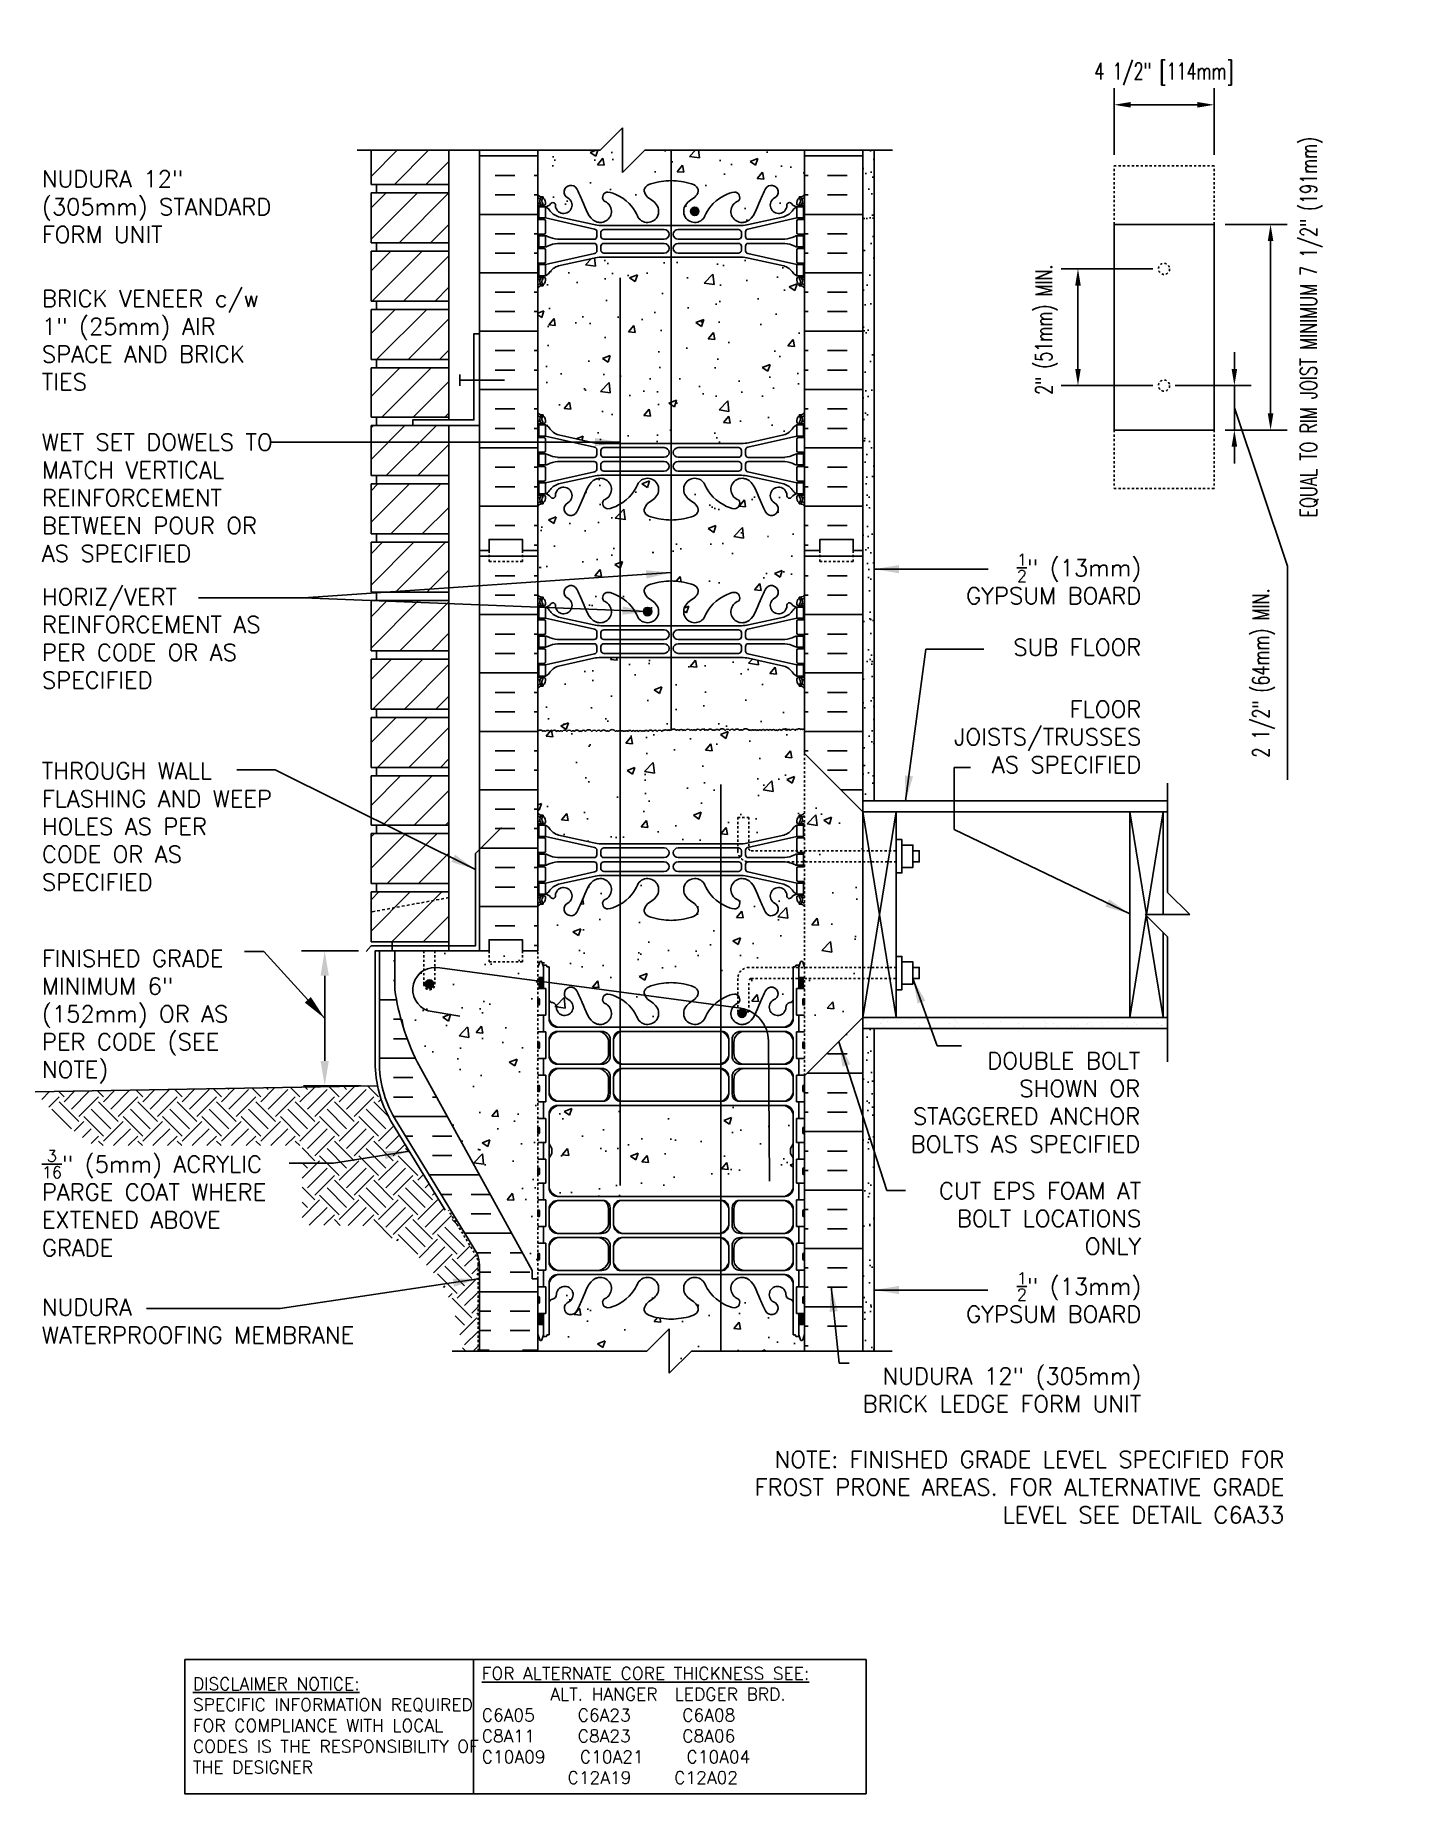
# Model space of a CAD drawing. Header units: inches. Extents: x 142.7 to 205, y -65.8 to 13.3.
import ezdxf

# ---------------------------------------------------------------- set-up
doc = ezdxf.new("R2010")
doc.units = ezdxf.units.IN
doc.header["$LTSCALE"] = 0.5
doc.header["$MEASUREMENT"] = 0
for name, pattern in [('DASHED2', [0.375, 0.25, -0.125]), ('DASHEDX2', [1.5, 1, -0.5]), ('HIDDEN2', [0.1875, 0.125, -0.0625])]:
    doc.linetypes.add(name, pattern=pattern)
for name, color, linetype in [('HATCH', 12, 'Continuous'), ('Hidden2', 12, 'HIDDEN2'), ('LINE15', 9, 'Continuous'), ('LINE18', 9, 'Continuous'), ('line25', 2, 'Continuous'), ('LINE3', 3, 'Continuous'), ('LINE50', 5, 'Continuous'), ('LINE9', 9, 'Continuous'), ('TEXT', 4, 'Continuous'), ('Web_Edge', 9, 'Continuous')]:
    doc.layers.add(name, color=color, linetype=linetype)
doc.styles.add('DIM', font='romans.shx', dxfattribs={"width": 0.7})
doc.styles.add('ROMANS', font='romans.shx', dxfattribs={"height": 1.125})
doc.styles.get("Standard").update_dxf_attribs({"font": 'romans.shx', "height": 1.125})
doc.dimstyles.new('ext_12', dxfattribs={"dimscale": 12, "dimtxt": 0.09375, "dimasz": 0.09375, "dimexe": 0.09375, "dimexo": 0.0625, "dimgap": 0.0625, "dimtad": 1, "dimdec": 1, "dimzin": 3, "dimdsep": 46, "dimlunit": 4, "dimtxsty": 'DIM', "dimcen": 0.09, "dimdle": 0.09375, "dimclrt": 4, "dimadec": 0, "dimazin": 0, "dimtfac": 1, "dimtdec": 1, "dimtmove": 2, "dimatfit": 3, "dimfxl": 1, "dimfrac": 2, "dimtolj": 1, "dimtzin": 0, "dimarcsym": 0})
doc.dimstyles.new('ext_8', dxfattribs={"dimscale": 8, "dimtxt": 0.09375, "dimasz": 0.09375, "dimexe": 0.09375, "dimexo": 0.0625, "dimgap": 0.0625, "dimtad": 1, "dimdec": 1, "dimzin": 3, "dimdsep": 46, "dimlunit": 4, "dimtxsty": 'DIM', "dimcen": 0.09, "dimdle": 0.09375, "dimclrt": 4, "dimadec": 0, "dimazin": 0, "dimtfac": 1, "dimtdec": 1, "dimtmove": 2, "dimatfit": 3, "dimfxl": 1, "dimfrac": 2, "dimtolj": 1, "dimtzin": 0, "dimarcsym": 0})
pattern_1 = [(37.5, (157.4923, -58.7168), (-0.031497, 0.963412), [0, -0.76, 0, -0.85, 0, -0.8125]), (7.5, (157.4923, -58.7168), (0.884888, 1.411073), [0, -0.41, 0, -0.685, 0, -0.2625]), (327.5, (156.8773, -58.7168), (1.557071, 0.00283), [0, -0.25, 0, -0.9, 0, -1.175]), (317.5, (156.8773, -58.7168), (1.503063, 0.438838), [0, -0.125, 0, -0.59, 0, -0.675])]

msp = doc.modelspace()

# ---------------------------------------------------------------- texts
at = {"layer": 'TEXT', "char_height": 0.75, "style": 'ROMANS'}
for s, insert, width, attachment_point in [('NUDURA 12" (305mm) STANDARD FORM UNIT', (142.99, 5.616), 11.43486, 4), ('BRICK VENEER c/w 1" (25mm) AIR SPACE AND BRICK TIES', (142.99, -0.388), 11.43486, 4), ('WET SET DOWELS TO MATCH VERTICAL\\PREINFORCEMENT BETWEEN POUR OR AS SPECIFIED', (142.99, -7.472), 11.43486, 4), ('\\A1;{\\H0.7x;\\S1/2;}" (13mm) GYPSUM BOARD', (192.437, -11.12), 10.5218, 6), ('HORIZ/VERT REINFORCEMENT AS PER CODE OR AS SPECIFIED', (142.99, -13.797), 11.43486, 4), ('\\A1;{\\H1x;SUB FLOOR}', (192.437, -14.191), 11.43486, 6), ('\\A1;FLOOR JOISTS/TRUSSES \\PAS SPECIFIED', (192.437, -18.224), 11.43486, 6), ('THROUGH WALL FLASHING AND WEEP HOLES AS PER CODE OR AS SPECIFIED', (142.99, -22.254), 11.43486, 4), ('FINISHED GRADE MINIMUM 6" (152mm) OR AS PER CODE (SEE NOTE)', (142.99, -30.808), 10.75183, 4), ('DOUBLE BOLT SHOWN OR STAGGERED ANCHOR BOLTS AS SPECIFIED', (192.388, -34.66), 11.43486, 6), ('\\A1;{\\H0.7x;\\S3/16;}" (5mm) ACRYLIC PARGE COAT WHERE EXTENED ABOVE GRADE', (142.99, -39.19), 11.43486, 4), ('CUT EPS FOAM AT BOLT LOCATIONS ONLY ', (192.437, -39.881), 11.43486, 6), ('\\A1;{\\H0.7x;\\S1/2;}" (13mm) GYPSUM BOARD', (192.437, -43.433), 10.73552, 6), ('NUDURA \\PWATERPROOFING MEMBRANE ', (142.99, -44.496), 16.25496, 4), ('NUDURA 12" (305mm) BRICK LEDGE FORM UNIT', (192.437, -47.592), 14.1509, 6), ('\\A1;NOTE: FINISHED GRADE LEVEL SPECIFIED FOR FROST PRONE AREAS. FOR ALTERNATIVE GRADE LEVEL SEE DETAIL C6A33', (198.867, -51.963), 27.2137, 6)]:
    msp.add_mtext(s, dxfattribs=dict(at, insert=insert, width=width, attachment_point=attachment_point))
at = {"layer": 'TEXT', "char_height": 0.5625, "attachment_point": 4}
for s, insert, width in [('{\\LFOR ALTERNATE CORE THICKNESS SEE:\\P}        ALT. HANGER  LEDGER BRD.\\PC6A05     C6A23      C6A08     \\PC8A11     C8A23      C8A06\\PC10A09    C10A21     C10A04\\P          C12A19     C12A02', (162.775, -62.681), 23.33295), ('{\\LDISCLAIMER NOTICE:}\\PSPECIFIC INFORMATION REQUIRED FOR COMPLIANCE WITH LOCAL CODES IS THE RESPONSIBILITY OF THE DESIGNER', (149.783, -62.681), 14.00235)]:
    msp.add_mtext(s, dxfattribs=dict(at, insert=insert, width=width))

# ---------------------------------------------------------------- blocks, each defined once
blk = doc.blocks.new('*D3')
at = {"layer": 'Defpoints', "color": 0, "transparency": 16777216}
for p in [(191.211, 10.201), (191.211, 7.449), (195.711, 7.449)]:
    blk.add_point(p, dxfattribs=at)
at = {"layer": 'TEXT', "color": 0, "lineweight": -2, "transparency": 16777216}
for p, q in [((191.211, 7.949), (191.211, 10.951)), ((195.711, 7.949), (195.711, 10.951)), ((194.961, 10.201), (191.961, 10.201))]:
    blk.add_line(p, q, dxfattribs=at)
at = {"layer": 'TEXT', "color": 0, "transparency": 16777216}
for points in [[(191.961, 10.326), (191.961, 10.076), (191.211, 10.201)], [(194.961, 10.326), (194.961, 10.076), (195.711, 10.201)]]:
    blk.add_solid(points, dxfattribs=at)
at = {"layer": 'TEXT', "color": 4, "transparency": 16777216, "insert": (193.461, 11.587), "char_height": 0.75, "attachment_point": 5, "style": 'DIM'}
blk.add_mtext('\\A1;4 1/2" [114mm]', dxfattribs=at)
blk = doc.blocks.new('*D4')
at = {"layer": 'Defpoints', "color": 0, "transparency": 16777216}
for p in [(195.711, 4.824), (195.711, -4.426), (198.253, -4.426)]:
    blk.add_point(p, dxfattribs=at)
at = {"layer": 'TEXT', "color": 0, "lineweight": -2, "transparency": 16777216}
for p, q in [((196.211, 4.824), (199.003, 4.824)), ((198.253, 4.074), (198.253, -3.676)), ((196.211, -4.426), (199.003, -4.426))]:
    blk.add_line(p, q, dxfattribs=at)
at = {"layer": 'TEXT', "color": 0, "transparency": 16777216}
for points in [[(198.128, 4.074), (198.378, 4.074), (198.253, 4.824)], [(198.128, -3.676), (198.378, -3.676), (198.253, -4.426)]]:
    blk.add_solid(points, dxfattribs=at)
at = {"layer": 'TEXT', "color": 4, "transparency": 16777216, "insert": (200.09, 0.199), "char_height": 0.75, "attachment_point": 5, "rotation": 90, "style": 'DIM'}
blk.add_mtext('\\A1;EQUAL TO RIM JOIST MINIMUM 7 1/2" (191mm) ', dxfattribs=at)
blk = doc.blocks.new('*D5')
at = {"layer": 'Defpoints', "color": 0, "transparency": 16777216}
for p in [(189.59, 2.824), (193.461, 2.824), (193.461, -2.426)]:
    blk.add_point(p, dxfattribs=at)
at = {"layer": 'TEXT', "color": 0, "lineweight": -2, "transparency": 16777216}
for p, q in [((192.961, 2.824), (188.84, 2.824)), ((189.59, -1.676), (189.59, 2.074)), ((192.961, -2.426), (188.84, -2.426))]:
    blk.add_line(p, q, dxfattribs=at)
at = {"layer": 'TEXT', "color": 0, "transparency": 16777216}
for points in [[(189.465, 2.074), (189.715, 2.074), (189.59, 2.824)], [(189.465, -1.676), (189.715, -1.676), (189.59, -2.426)]]:
    blk.add_solid(points, dxfattribs=at)
at = {"layer": 'TEXT', "color": 4, "transparency": 16777216, "insert": (188.175, 0.089), "char_height": 0.75, "attachment_point": 5, "rotation": 90, "style": 'DIM'}
blk.add_mtext('\\A1;2" (51mm) MIN.', dxfattribs=at)
blk = doc.blocks.new('*D6')
at = {"layer": 'Defpoints', "color": 0, "transparency": 16777216}
for p in [(193.461, -2.426), (195.711, -4.426), (196.626, -4.426)]:
    blk.add_point(p, dxfattribs=at)
at = {"layer": 'TEXT', "color": 0, "lineweight": -2, "transparency": 16777216}
for p, q in [((196.626, -1.676), (196.626, -0.926)), ((193.961, -2.426), (197.376, -2.426)), ((196.626, -2.426), (196.626, -4.426)), ((196.626, -2.426), (196.626, -4.426)), ((196.626, -3.426), (199.009, -10.552)), ((196.211, -4.426), (197.376, -4.426)), ((196.626, -5.176), (196.626, -5.926)), ((199.009, -10.552), (199.009, -20.152))]:
    blk.add_line(p, q, dxfattribs=at)
at = {"layer": 'TEXT', "color": 0, "transparency": 16777216}
for points in [[(196.501, -1.676), (196.751, -1.676), (196.626, -2.426)], [(196.501, -5.176), (196.751, -5.176), (196.626, -4.426)]]:
    blk.add_solid(points, dxfattribs=at)
at = {"layer": 'TEXT', "color": 4, "transparency": 16777216, "insert": (197.938, -15.352), "char_height": 0.75, "attachment_point": 5, "rotation": 90, "style": 'DIM'}
blk.add_mtext('\\A1;2 1/2" (64mm) MIN.', dxfattribs=at)
blk = doc.blocks.new('12-inch Hinge Pin Web')
at = {"layer": 'Web_Edge'}
for p, q in [((349.969, 208.905), (350.059, 208.905)), ((350.059, 208.905), (350.059, 208.863)), ((361.677, 208.905), (361.587, 208.905)), ((361.587, 208.905), (361.587, 208.863)), ((349.823, 208.626), (349.901, 208.626)), ((349.823, 208.526), (350.107, 208.526)), ((349.969, 208.526), (349.969, 208.456)), ((350.059, 208.526), (350.059, 208.456)), ((350.169, 208.656), (350.169, 208.588)), ((352.339, 207.658), (350.758, 208.011)), ((359.308, 207.658), (360.889, 208.011)), ((361.477, 208.656), (361.477, 208.588)), ((361.823, 208.526), (361.54, 208.526)), ((361.587, 208.526), (361.587, 208.456)), ((361.677, 208.526), (361.677, 208.456)), ((361.823, 208.626), (361.746, 208.626)), ((349.823, 207.886), (350.107, 207.886)), ((349.823, 207.226), (350.107, 207.226)), ((349.969, 207.956), (349.969, 207.886)), ((349.969, 207.226), (349.969, 207.156)), ((350.059, 207.956), (350.059, 207.886)), ((350.059, 207.226), (350.059, 207.156)), ((352.382, 207.459), (350.164, 207.956)), ((350.169, 207.823), (350.169, 207.288)), ((352.48, 207.125), (352.48, 207.337)), ((352.666, 207.622), (354.823, 207.622)), ((355.823, 207.622), (352.666, 207.622)), ((352.667, 207.126), (352.667, 207.31)), ((352.792, 207.435), (355.511, 207.435)), ((355.823, 207.622), (358.981, 207.622)), ((358.855, 207.435), (356.135, 207.435)), ((358.981, 207.622), (356.823, 207.622)), ((358.98, 207.126), (358.98, 207.31)), ((359.167, 207.125), (359.167, 207.337)), ((359.265, 207.459), (361.482, 207.956)), ((361.477, 207.823), (361.477, 207.288)), ((361.823, 207.886), (361.54, 207.886)), ((361.823, 207.226), (361.54, 207.226)), ((361.587, 207.956), (361.587, 207.886)), ((361.587, 207.226), (361.587, 207.156)), ((361.677, 207.956), (361.677, 207.886)), ((361.677, 207.226), (361.677, 207.156)), ((349.823, 206.586), (350.107, 206.586)), ((349.969, 206.586), (349.969, 206.656)), ((350.059, 206.586), (350.059, 206.656)), ((350.169, 205.988), (350.169, 206.523)), ((352.355, 207), (350.717, 207)), ((352.355, 206.812), (350.717, 206.812)), ((352.48, 206.687), (352.48, 206.475)), ((352.667, 206.686), (352.667, 206.502)), ((352.792, 207.001), (355.511, 207.001)), ((352.792, 206.811), (355.511, 206.811)), ((358.855, 207.001), (356.135, 207.001)), ((358.855, 206.811), (356.135, 206.811)), ((358.98, 206.686), (358.98, 206.502)), ((359.167, 206.687), (359.167, 206.475)), ((359.292, 207), (360.93, 207)), ((359.292, 206.812), (360.93, 206.812)), ((361.477, 205.988), (361.477, 206.523)), ((361.823, 206.586), (361.54, 206.586)), ((361.587, 206.586), (361.587, 206.656)), ((361.677, 206.586), (361.677, 206.656)), ((349.823, 205.926), (350.107, 205.926)), ((349.969, 205.856), (349.969, 205.926)), ((350.059, 205.856), (350.059, 205.926)), ((352.382, 206.353), (350.164, 205.856)), ((352.339, 206.154), (350.758, 205.801)), ((352.666, 206.19), (354.823, 206.19)), ((355.823, 206.19), (352.666, 206.19)), ((352.792, 206.377), (355.511, 206.377)), ((355.823, 206.19), (358.981, 206.19)), ((358.855, 206.377), (356.135, 206.377)), ((358.981, 206.19), (356.823, 206.19)), ((359.265, 206.353), (361.482, 205.856)), ((359.308, 206.154), (360.889, 205.801)), ((361.823, 205.926), (361.54, 205.926)), ((361.587, 205.856), (361.587, 205.926)), ((361.677, 205.856), (361.677, 205.926)), ((349.823, 205.286), (350.107, 205.286)), ((349.823, 205.186), (349.901, 205.186)), ((349.969, 205.286), (349.969, 205.356)), ((349.969, 204.907), (350.059, 204.907)), ((350.059, 205.286), (350.059, 205.356)), ((350.059, 204.907), (350.059, 204.949)), ((350.169, 205.156), (350.169, 205.223)), ((361.477, 205.156), (361.477, 205.223)), ((361.823, 205.286), (361.54, 205.286)), ((361.587, 205.286), (361.587, 205.356)), ((361.587, 204.907), (361.587, 204.949)), ((361.677, 204.907), (361.587, 204.907)), ((361.677, 205.286), (361.677, 205.356)), ((361.823, 205.186), (361.746, 205.186)), ((349.823, 198.818), (349.901, 198.818)), ((349.823, 198.718), (350.107, 198.718)), ((349.969, 199.097), (350.059, 199.097)), ((349.969, 198.718), (349.969, 198.648)), ((350.059, 199.097), (350.059, 199.055)), ((350.059, 198.718), (350.059, 198.648)), ((350.169, 198.848), (350.169, 198.781)), ((361.477, 198.848), (361.477, 198.781)), ((361.823, 198.718), (361.54, 198.718)), ((361.677, 199.097), (361.587, 199.097)), ((361.587, 199.097), (361.587, 199.055)), ((361.587, 198.718), (361.587, 198.648)), ((361.677, 198.718), (361.677, 198.648)), ((361.823, 198.818), (361.746, 198.818)), ((349.823, 198.078), (350.107, 198.078)), ((349.969, 198.148), (349.969, 198.078)), ((350.059, 198.148), (350.059, 198.078)), ((352.382, 197.652), (350.164, 198.148)), ((350.169, 198.016), (350.169, 197.481)), ((352.339, 197.85), (350.758, 198.203)), ((352.666, 197.814), (354.823, 197.814)), ((355.823, 197.814), (352.666, 197.814)), ((355.823, 197.814), (358.981, 197.814)), ((358.981, 197.814), (356.823, 197.814)), ((359.265, 197.652), (361.482, 198.148)), ((359.308, 197.85), (360.889, 198.203)), ((361.477, 198.016), (361.477, 197.481)), ((361.823, 198.078), (361.54, 198.078)), ((361.587, 198.148), (361.587, 198.078)), ((361.677, 198.148), (361.677, 198.078)), ((349.823, 197.418), (350.107, 197.418)), ((349.969, 197.418), (349.969, 197.348)), ((350.059, 197.418), (350.059, 197.348)), ((352.355, 197.192), (350.717, 197.192)), ((352.355, 197.004), (350.717, 197.004)), ((352.48, 197.317), (352.48, 197.53)), ((352.667, 197.318), (352.667, 197.502)), ((352.792, 197.627), (355.511, 197.627)), ((352.792, 197.193), (355.511, 197.193)), ((352.792, 197.003), (355.511, 197.003)), ((358.855, 197.627), (356.135, 197.627)), ((358.855, 197.193), (356.135, 197.193)), ((358.855, 197.003), (356.135, 197.003)), ((358.98, 197.318), (358.98, 197.502)), ((359.167, 197.317), (359.167, 197.53)), ((359.292, 197.192), (360.93, 197.192)), ((359.292, 197.004), (360.93, 197.004)), ((361.823, 197.418), (361.54, 197.418)), ((361.587, 197.418), (361.587, 197.348)), ((361.677, 197.418), (361.677, 197.348)), ((349.823, 196.778), (350.107, 196.778)), ((349.969, 196.778), (349.969, 196.848)), ((350.059, 196.778), (350.059, 196.848)), ((352.382, 196.545), (350.164, 196.048)), ((350.169, 196.181), (350.169, 196.716)), ((352.339, 196.347), (350.758, 195.994)), ((352.48, 196.879), (352.48, 196.667)), ((352.666, 196.383), (354.823, 196.383)), ((355.823, 196.383), (352.666, 196.383)), ((352.667, 196.878), (352.667, 196.694)), ((352.792, 196.569), (355.511, 196.569)), ((355.823, 196.383), (358.981, 196.383)), ((358.855, 196.569), (356.135, 196.569)), ((358.981, 196.383), (356.823, 196.383)), ((358.98, 196.878), (358.98, 196.694)), ((359.167, 196.879), (359.167, 196.667)), ((359.265, 196.545), (361.482, 196.048)), ((359.308, 196.347), (360.889, 195.994)), ((361.477, 196.181), (361.477, 196.716)), ((361.823, 196.778), (361.54, 196.778)), ((361.587, 196.778), (361.587, 196.848)), ((361.677, 196.778), (361.677, 196.848)), ((349.823, 196.118), (350.107, 196.118)), ((349.823, 195.478), (350.107, 195.478)), ((349.823, 195.378), (349.901, 195.378)), ((349.969, 196.048), (349.969, 196.118)), ((349.969, 195.478), (349.969, 195.548)), ((350.059, 196.048), (350.059, 196.118)), ((350.059, 195.478), (350.059, 195.548)), ((350.169, 195.348), (350.169, 195.416)), ((361.477, 195.348), (361.477, 195.416)), ((361.823, 196.118), (361.54, 196.118)), ((361.823, 195.478), (361.54, 195.478)), ((361.587, 196.048), (361.587, 196.118)), ((361.587, 195.478), (361.587, 195.548)), ((361.677, 196.048), (361.677, 196.118)), ((361.677, 195.478), (361.677, 195.548)), ((361.823, 195.378), (361.746, 195.378)), ((349.969, 195.099), (350.059, 195.099)), ((350.059, 195.099), (350.059, 195.141)), ((361.587, 195.099), (361.587, 195.141)), ((361.677, 195.099), (361.587, 195.099))]:
    blk.add_line(p, q, dxfattribs=at)
for points in [[(349.864, 207.956), (350.164, 207.956), (350.164, 208.456), (349.864, 208.456)], [(361.782, 207.956), (361.482, 207.956), (361.482, 208.456), (361.782, 208.456)], [(349.864, 205.856), (350.164, 205.856), (350.164, 205.356), (349.864, 205.356)], [(361.782, 205.856), (361.482, 205.856), (361.482, 205.356), (361.782, 205.356)], [(349.864, 198.148), (350.164, 198.148), (350.164, 198.648), (349.864, 198.648)], [(361.782, 198.148), (361.482, 198.148), (361.482, 198.648), (361.782, 198.648)], [(349.864, 196.048), (350.164, 196.048), (350.164, 195.548), (349.864, 195.548)], [(361.782, 196.048), (361.482, 196.048), (361.482, 195.548), (361.782, 195.548)]]:
    blk.add_lwpolyline(points, close=True, dxfattribs=at)
for points in [[(350.164, 206.906), (350.164, 207.156), (349.864, 207.156), (349.864, 206.906)], [(350.164, 206.906), (350.164, 206.656), (349.864, 206.656), (349.864, 206.906)], [(361.482, 206.906), (361.482, 207.156), (361.782, 207.156), (361.782, 206.906)], [(361.482, 206.906), (361.482, 206.656), (361.782, 206.656), (361.782, 206.906)], [(350.164, 197.098), (350.164, 197.348), (349.864, 197.348), (349.864, 197.098)], [(350.164, 197.098), (350.164, 196.848), (349.864, 196.848), (349.864, 197.098)], [(361.482, 197.098), (361.482, 197.348), (361.782, 197.348), (361.782, 197.098)], [(361.482, 197.098), (361.482, 196.848), (361.782, 196.848), (361.782, 197.098)]]:
    blk.add_lwpolyline(points, dxfattribs=at)
for centre, radius, start, end in [((350.169, 209.363), 0.5, 226.21089, 250.52878), ((350.169, 209.363), 0.6, 234.78322, 245.07477), ((350.163, 208.71), 0.25, 140.11451, 222.46087), ((349.907, 208.8), 0.021, 343.464, 63.99573), ((350.005, 208.841), 0.045, 321.448, 139.1879), ((349.919, 208.656), 0.25, 0, 70.52878), ((350.163, 208.71), 0.16, 140.00008, 222.46087), ((350.989, 208.532), 0.375, 182.92371, 59.86753), ((351.309, 209.126), 0.3, 27.59697, 243.94252), ((352.982, 208.879), 0.242, 90, 218.23271), ((358.665, 208.879), 0.242, 321.76729, 90), ((360.337, 209.126), 0.3, 296.05748, 152.40303), ((360.657, 208.532), 0.375, 120.13247, 357.07629), ((361.727, 208.656), 0.25, 109.47122, 180), ((361.641, 208.841), 0.045, 40.8121, 218.552), ((361.484, 208.71), 0.16, 317.53913, 39.99992), ((361.477, 209.363), 0.5, 289.47122, 313.78911), ((361.484, 208.71), 0.25, 317.53913, 39.88549), ((361.74, 208.8), 0.021, 116.00427, 196.536), ((361.477, 209.363), 0.6, 294.92523, 305.21678), ((349.902, 208.646), 0.0196, 269.40316, 15.4901), ((350.012, 208.572), 0.045, 222.46087, 42.46087), ((350.107, 208.588), 0.0625, 270, 0), ((350.127, 208.805), 0.352, 276.12908, 321.53314), ((350.042, 208.113), 0.364, 34.97751, 70.33874), ((350.965, 208.725), 0.743, 212.79192, 253.81071), ((350.504, 208.537), 0.113, 347.81557, 154.05694), ((352.636, 208.254), 0.5, 246.21387, 71.79367), ((354.761, 208.254), 0.5, 204.81899, 44.18751), ((356.886, 208.254), 0.5, 135.81249, 335.18101), ((359.011, 208.254), 0.5, 108.20633, 293.78613), ((360.682, 208.725), 0.743, 286.18929, 327.20808), ((361.143, 208.537), 0.113, 25.94306, 192.18443), ((361.52, 208.805), 0.352, 218.46686, 263.87092), ((361.605, 208.113), 0.364, 109.66126, 145.02249), ((361.54, 208.588), 0.0625, 180, 270), ((361.635, 208.572), 0.045, 137.53913, 317.53913), ((361.745, 208.646), 0.0196, 164.5099, 270.59684), ((350.107, 207.823), 0.0625, 0, 90), ((350.107, 207.288), 0.0625, 270, 0), ((352.666, 209.122), 1.5, 257.41348, 270), ((352.355, 207.337), 0.125, 0, 77.37673), ((352.792, 207.31), 0.125, 90, 180), ((355.511, 207.218), 0.217, 270, 90), ((356.135, 207.218), 0.217, 90, 270), ((358.855, 207.31), 0.125, 0, 90), ((358.981, 209.122), 1.5, 270, 282.58652), ((359.292, 207.337), 0.125, 102.62327, 180), ((361.54, 207.823), 0.0625, 90, 180), ((361.54, 207.288), 0.0625, 180, 270), ((350.107, 206.523), 0.0625, 0, 90), ((350.16, 206.937), 0.219, 60.49375, 88.91995), ((350.16, 206.875), 0.219, 271.08005, 299.50625), ((350.806, 208.167), 1.17, 242.63655, 265.65045), ((350.806, 205.645), 1.17, 94.34955, 117.36345), ((352.355, 207.125), 0.125, 270, 0), ((352.355, 206.687), 0.125, 0, 90), ((352.355, 206.475), 0.125, 282.62327, 0), ((352.792, 207.126), 0.125, 180, 270), ((352.792, 206.686), 0.125, 90, 180), ((352.792, 206.502), 0.125, 180, 270), ((355.511, 206.594), 0.217, 270, 90), ((356.135, 206.594), 0.217, 90, 270), ((358.855, 207.126), 0.125, 270, 360), ((358.855, 206.686), 0.125, 0, 90), ((358.855, 206.502), 0.125, 270, 0), ((359.292, 207.125), 0.125, 180, 270), ((359.292, 206.687), 0.125, 90, 180), ((359.292, 206.475), 0.125, 180, 257.37673), ((360.841, 208.167), 1.17, 274.34955, 297.36345), ((360.841, 205.645), 1.17, 62.63655, 85.65045), ((361.487, 206.937), 0.219, 91.08005, 119.50625), ((361.487, 206.875), 0.219, 240.49375, 268.91995), ((361.54, 206.523), 0.0625, 90, 180), ((350.107, 205.988), 0.0625, 270, 0), ((350.965, 205.087), 0.743, 106.18929, 147.20808), ((352.666, 204.69), 1.5, 90, 102.58652), ((358.981, 204.69), 1.5, 77.41348, 90), ((360.682, 205.087), 0.743, 32.79192, 73.81071), ((361.54, 205.988), 0.0625, 180, 270), ((350.169, 204.449), 0.6, 114.92523, 125.21678), ((350.169, 204.449), 0.5, 109.47122, 133.78911), ((349.902, 205.166), 0.0196, 344.5099, 90.59684), ((350.163, 205.101), 0.25, 137.53913, 219.88549), ((349.907, 205.012), 0.021, 296.00427, 16.536), ((350.005, 204.97), 0.045, 220.8121, 38.552), ((350.012, 205.24), 0.045, 317.53913, 137.53913), ((350.163, 205.101), 0.16, 137.53913, 219.99992), ((349.919, 205.156), 0.25, 289.47122, 360), ((350.107, 205.223), 0.0625, 360, 90), ((350.042, 205.699), 0.364, 289.66126, 325.02249), ((361.605, 205.699), 0.364, 214.97751, 250.33874), ((361.54, 205.223), 0.0625, 90, 180), ((361.727, 205.156), 0.25, 180, 250.52878), ((361.635, 205.24), 0.045, 42.46087, 222.46087), ((361.641, 204.97), 0.045, 141.448, 319.1879), ((361.484, 205.101), 0.16, 320.00008, 42.46087), ((361.477, 204.449), 0.5, 46.21089, 70.52878), ((361.484, 205.101), 0.25, 320.11451, 42.46087), ((361.74, 205.012), 0.021, 163.464, 243.99573), ((361.745, 205.166), 0.0196, 89.40316, 195.4901), ((361.477, 204.449), 0.6, 54.78322, 65.07477), ((350.169, 199.555), 0.5, 226.21089, 250.52878), ((350.169, 199.555), 0.6, 234.78322, 245.07477), ((349.902, 198.838), 0.0196, 269.40316, 15.4901), ((350.163, 198.903), 0.25, 140.11451, 222.46087), ((349.907, 198.992), 0.021, 343.464, 63.99573), ((350.005, 199.034), 0.045, 321.448, 139.1879), ((350.012, 198.764), 0.045, 222.46087, 42.46087), ((349.919, 198.848), 0.25, 0, 70.52878), ((350.163, 198.903), 0.16, 140.00008, 222.46087), ((350.107, 198.781), 0.0625, 270, 0), ((350.042, 198.306), 0.364, 34.97751, 70.33874), ((350.965, 198.917), 0.743, 212.79192, 253.81071), ((360.682, 198.917), 0.743, 286.18929, 327.20808), ((361.605, 198.306), 0.364, 109.66126, 145.02249), ((361.727, 198.848), 0.25, 109.47122, 180), ((361.54, 198.781), 0.0625, 180, 270), ((361.635, 198.764), 0.045, 137.53913, 317.53913), ((361.641, 199.034), 0.045, 40.8121, 218.552), ((361.484, 198.903), 0.16, 317.53913, 39.99992), ((361.477, 199.555), 0.5, 289.47122, 313.78911), ((361.484, 198.903), 0.25, 317.53913, 39.88549), ((361.74, 198.992), 0.021, 116.00427, 196.536), ((361.745, 198.838), 0.0196, 164.5099, 270.59684), ((361.477, 199.555), 0.6, 294.92523, 305.21678), ((350.107, 198.016), 0.0625, 0, 90), ((352.666, 199.314), 1.5, 257.41348, 270), ((358.981, 199.314), 1.5, 270, 282.58652), ((361.54, 198.016), 0.0625, 90, 180), ((350.107, 197.481), 0.0625, 270, 0), ((350.16, 197.13), 0.219, 60.49375, 88.91995), ((350.806, 198.359), 1.17, 242.63655, 265.65045), ((350.806, 195.837), 1.17, 94.34955, 117.36345), ((352.355, 197.317), 0.125, 270, 0), ((352.355, 196.879), 0.125, 0, 90), ((352.355, 197.53), 0.125, 0, 77.37673), ((352.792, 197.502), 0.125, 90, 180), ((352.792, 197.318), 0.125, 180, 270), ((352.792, 196.878), 0.125, 90, 180), ((355.511, 197.41), 0.217, 270, 90), ((355.511, 196.786), 0.217, 270, 90), ((356.135, 197.41), 0.217, 90, 270), ((356.135, 196.786), 0.217, 90, 270), ((358.855, 197.502), 0.125, 0, 90), ((358.855, 197.318), 0.125, 270, 360), ((358.855, 196.878), 0.125, 0, 90), ((359.292, 197.53), 0.125, 102.62327, 180), ((359.292, 197.317), 0.125, 180, 270), ((359.292, 196.879), 0.125, 90, 180), ((360.841, 198.359), 1.17, 274.34955, 297.36345), ((360.841, 195.837), 1.17, 62.63655, 85.65045), ((361.487, 197.13), 0.219, 91.08005, 119.50625), ((361.54, 197.481), 0.0625, 180, 270), ((350.107, 196.716), 0.0625, 0, 90), ((350.107, 196.181), 0.0625, 270, 0), ((350.16, 197.067), 0.219, 271.08005, 299.50625), ((352.666, 194.883), 1.5, 90, 102.58652), ((352.355, 196.667), 0.125, 282.62327, 0), ((352.636, 195.75), 0.5, 288.20633, 113.78613), ((352.792, 196.694), 0.125, 180, 270), ((354.761, 195.75), 0.5, 315.81249, 155.18101), ((356.886, 195.75), 0.5, 24.81899, 224.18751), ((359.011, 195.75), 0.5, 66.21387, 251.79367), ((358.855, 196.694), 0.125, 270, 0), ((358.981, 194.883), 1.5, 77.41348, 90), ((359.292, 196.667), 0.125, 180, 257.37673), ((361.487, 197.067), 0.219, 240.49375, 268.91995), ((361.54, 196.716), 0.0625, 90, 180), ((361.54, 196.181), 0.0625, 180, 270), ((349.902, 195.359), 0.0196, 344.5099, 90.59684), ((350.163, 195.294), 0.25, 137.53913, 219.88549), ((350.012, 195.432), 0.045, 317.53913, 137.53913), ((350.163, 195.294), 0.16, 137.53913, 219.99992), ((349.919, 195.348), 0.25, 289.47122, 360), ((350.107, 195.416), 0.0625, 360, 90), ((350.042, 195.891), 0.364, 289.66126, 325.02249), ((350.127, 195.199), 0.352, 38.46686, 83.87092), ((350.965, 195.28), 0.743, 106.18929, 147.20808), ((350.504, 195.467), 0.113, 205.94306, 12.18443), ((350.989, 195.472), 0.375, 300.13247, 177.07629), ((360.657, 195.472), 0.375, 2.92371, 239.86753), ((360.682, 195.28), 0.743, 32.79192, 73.81071), ((361.143, 195.467), 0.113, 167.81557, 334.05694), ((361.52, 195.199), 0.352, 96.12908, 141.53314), ((361.605, 195.891), 0.364, 214.97751, 250.33874), ((361.54, 195.416), 0.0625, 90, 180), ((361.727, 195.348), 0.25, 180, 250.52878), ((361.635, 195.432), 0.045, 42.46087, 222.46087), ((361.484, 195.294), 0.16, 320.00008, 42.46087), ((361.484, 195.294), 0.25, 320.11451, 42.46087), ((361.745, 195.359), 0.0196, 89.40316, 195.4901), ((350.169, 194.641), 0.6, 114.92523, 125.21678), ((350.169, 194.641), 0.5, 109.47122, 133.78911), ((349.907, 195.204), 0.021, 296.00427, 16.536), ((350.005, 195.163), 0.045, 220.8121, 38.552), ((351.309, 194.878), 0.3, 116.05748, 332.40303), ((352.982, 195.125), 0.242, 141.76729, 270), ((358.665, 195.125), 0.242, 270, 38.23271), ((360.337, 194.878), 0.3, 207.59697, 63.94252), ((361.641, 195.163), 0.045, 141.448, 319.1879), ((361.477, 194.641), 0.5, 46.21089, 70.52878), ((361.74, 195.204), 0.021, 163.464, 243.99573), ((361.477, 194.641), 0.6, 54.78322, 65.07477)]:
    blk.add_arc(centre, radius, start, end, dxfattribs=at)
for points, knots in [([(355.119, 208.603), (355.012, 208.766), (354.652, 208.856), (354.575, 209.352), (355.123, 209.588), (355.527, 209.616), (355.823, 209.637)], [0.229407, 0.229407, 0.229407, 0.229407, 0.844432, 1.128849, 1.464331, 2.389004, 2.389004, 2.389004, 2.389004]), ([(356.527, 208.603), (356.635, 208.766), (356.995, 208.856), (357.072, 209.352), (356.524, 209.588), (356.12, 209.616), (355.823, 209.637)], [0.229407, 0.229407, 0.229407, 0.229407, 0.844432, 1.128849, 1.464331, 2.389004, 2.389004, 2.389004, 2.389004]), ([(351.575, 209.265), (351.661, 209.098), (351.914, 208.608), (352.128, 207.859), (352.538, 207.764), (352.595, 207.756)], [0, 0, 0, 0, 0.579211, 1.703896, 1.875321, 1.875321, 1.875321, 1.875321]), ([(352.982, 209.121), (353.103, 209.123), (353.937, 208.766), (354.176, 208.309), (354.317, 208.026)], [0.038125, 0.038125, 0.038125, 0.038125, 0.320663, 1.258119, 1.258119, 1.258119, 1.258119]), ([(358.665, 209.121), (358.544, 209.123), (357.71, 208.766), (357.471, 208.309), (357.33, 208.026)], [0.038125, 0.038125, 0.038125, 0.038125, 0.320663, 1.258119, 1.258119, 1.258119, 1.258119]), ([(360.072, 209.265), (359.986, 209.098), (359.733, 208.608), (359.519, 207.859), (359.109, 207.764), (359.052, 207.756)], [0, 0, 0, 0, 0.579211, 1.703896, 1.875321, 1.875321, 1.875321, 1.875321]), ([(351.575, 194.739), (351.661, 194.906), (351.914, 195.396), (352.128, 196.145), (352.538, 196.24), (352.595, 196.248)], [0, 0, 0, 0, 0.579211, 1.703896, 1.875321, 1.875321, 1.875321, 1.875321]), ([(360.072, 194.739), (359.986, 194.906), (359.733, 195.396), (359.519, 196.145), (359.109, 196.24), (359.052, 196.248)], [0, 0, 0, 0, 0.579211, 1.703896, 1.875321, 1.875321, 1.875321, 1.875321]), ([(352.982, 194.883), (353.103, 194.881), (353.937, 195.239), (354.176, 195.695), (354.317, 195.979)], [0.038125, 0.038125, 0.038125, 0.038125, 0.320663, 1.258119, 1.258119, 1.258119, 1.258119]), ([(355.119, 195.401), (355.012, 195.238), (354.652, 195.148), (354.575, 194.652), (355.123, 194.416), (355.527, 194.388), (355.823, 194.367)], [0.229407, 0.229407, 0.229407, 0.229407, 0.844432, 1.128849, 1.464331, 2.389004, 2.389004, 2.389004, 2.389004]), ([(356.527, 195.401), (356.635, 195.238), (356.995, 195.148), (357.072, 194.652), (356.524, 194.416), (356.12, 194.388), (355.823, 194.367)], [0.229407, 0.229407, 0.229407, 0.229407, 0.844432, 1.128849, 1.464331, 2.389004, 2.389004, 2.389004, 2.389004]), ([(358.665, 194.883), (358.544, 194.881), (357.71, 195.239), (357.471, 195.695), (357.33, 195.979)], [0.038125, 0.038125, 0.038125, 0.038125, 0.320663, 1.258119, 1.258119, 1.258119, 1.258119])]:
    blk.add_open_spline(points, degree=3, knots=knots, dxfattribs=at)
for points in [[(352.667, 207.131), (352.667, 207.305)], [(358.98, 207.131), (358.98, 207.305)], [(352.667, 206.681), (352.667, 206.507)], [(358.98, 206.681), (358.98, 206.507)], [(352.667, 197.323), (352.667, 197.497)], [(358.98, 197.323), (358.98, 197.497)], [(352.667, 196.873), (352.667, 196.699)], [(358.98, 196.873), (358.98, 196.699)]]:
    blk.add_open_spline(points, degree=1, dxfattribs=at)

# ---------------------------------------------------------------- dimensions: what is measured, and where the dimension line sits
at = {"layer": 'TEXT'}
dim = msp.add_linear_dim(base=(191.211, 10.201), p1=(195.711, 7.449), p2=(191.211, 7.449), dimstyle='ext_8', dxfattribs=at)
dim.commit()
dim.dimension.update_dxf_attribs({"geometry": '*D3', "text_midpoint": (193.461, 11.587), "dimtype": 160})
dim = msp.add_linear_dim(base=(198.253, -4.426), p1=(195.711, 4.824), p2=(195.711, -4.426), angle=90, text='EQUAL TO RIM JOIST MINIMUM 7 1/2" (191mm) ', dimstyle='ext_8', dxfattribs=at)
dim.commit()
dim.dimension.update_dxf_attribs({"geometry": '*D4', "text_midpoint": (200.09, 0.199), "dimtype": 160})
for base, p2, angle, text, override, picture, middle in [((189.59, 2.824), (193.461, 2.824), 90, '2" (51mm) MIN.', {"dimtmove": 2}, '*D5', (188.175, 0.089)), ((196.626, -4.426), (195.711, -4.426), 270, '2 1/2" (64mm) MIN.', {"dimtmove": 1}, '*D6', (199.009, -11.052))]:
    dim = msp.add_linear_dim(base=base, p1=(193.461, -2.426), p2=p2, angle=angle, text=text, dimstyle='ext_8', override=override, dxfattribs=at)
    dim.commit()
    dim.dimension.update_dxf_attribs({"geometry": picture, "text_midpoint": middle, "dimtype": 160})

# ---------------------------------------------------------------- hatches: boundary and pattern name
at = {"layer": 'HATCH'}
h = msp.add_hatch(dxfattribs=at)
h.set_pattern_fill('AR-CONC', color=256, scale=0.5)
edge = h.paths.add_edge_path()
edge.add_spline(control_points=[(170.59, 5.759), (170.482, 5.922), (170.122, 6.012), (170.045, 6.508), (170.594, 6.744), (170.997, 6.772), (171.294, 6.793)], knot_values=[0.229407, 0.229407, 0.229407, 0.229407, 0.844432, 1.128849, 1.464331, 2.389, 2.389, 2.389, 2.389], degree=3, periodic=0)
edge.add_line((171.294, 6.793), (171.294, 8.158))
edge.add_line((171.294, 8.158), (170.106, 8.158))
edge.add_line((170.106, 8.158), (169.106, 7.158))
edge.add_line((169.106, 7.158), (169.106, 8.158))
edge.add_line((169.106, 8.158), (169.106, 9.158))
edge.add_line((169.106, 9.158), (168.106, 8.158))
edge.add_line((168.106, 8.158), (165.294, 8.158))
edge.add_line((165.294, 8.158), (165.294, 6.158))
edge.add_arc((165.64, 6.519), 0.5, 226.21089, 246.42182)
edge.add_line((165.44, 6.061), (165.53, 6.061))
edge.add_line((165.53, 6.061), (165.53, 6.019))
edge.add_arc((165.39, 5.812), 0.25, 0, 55.9442, ccw=False)
edge.add_line((165.64, 5.812), (165.64, 5.744))
edge.add_arc((165.577, 5.744), 0.0625, -90, 0, ccw=False)
edge.add_line((165.577, 5.682), (165.53, 5.682))
edge.add_line((165.53, 5.682), (165.53, 5.612))
edge.add_line((165.53, 5.612), (165.635, 5.612))
edge.add_arc((165.597, 5.961), 0.352, 276.12908, 321.53314)
edge.add_arc((165.974, 5.693), 0.113, -12.18443, 154.05694, ccw=False)
edge.add_arc((166.46, 5.688), 0.375, 182.92371, 419.86753)
edge.add_arc((166.78, 6.282), 0.3, 27.59697, 243.94252, ccw=False)
edge.add_spline(control_points=[(167.045, 6.421), (167.131, 6.254), (167.384, 5.764), (167.579, 5.083), (167.904, 4.953)], knot_values=[0, 0, 0, 0, 0.579211, 1.703896, 1.703896, 1.703896, 1.703896], degree=3, periodic=0)
edge.add_spline(control_points=[(167.904, 4.953), (167.954, 4.933), (168.008, 4.92), (168.065, 4.912)], knot_values=[1.703896, 1.703896, 1.703896, 1.703896, 1.875321, 1.875321, 1.875321, 1.875321], degree=3, periodic=0)
edge.add_arc((168.106, 5.41), 0.5, 265.29258, 431.79367)
edge.add_arc((168.452, 6.035), 0.242, 90, 218.23271, ccw=False)
edge.add_spline(control_points=[(168.452, 6.277), (168.573, 6.279), (169.393, 5.928), (169.638, 5.48), (169.777, 5.2)], knot_values=[0.038125, 0.038125, 0.038125, 0.038125, 0.320663, 1.237398, 1.237398, 1.237398, 1.237398], degree=3, periodic=0)
edge.add_spline(control_points=[(169.787, 5.181), (169.784, 5.188), (169.78, 5.194), (169.777, 5.2)], knot_values=[1.237398, 1.237398, 1.237398, 1.237398, 1.258119, 1.258119, 1.258119, 1.258119], degree=3, periodic=0)
edge.add_arc((170.231, 5.41), 0.5, 208.0183, 404.18751)
edge = h.paths.add_edge_path()
edge.add_line((177.294, 8.158), (171.294, 8.158))
edge.add_line((171.294, 8.158), (171.294, 6.793))
edge.add_spline(control_points=[(171.294, 6.793), (171.59, 6.772), (171.994, 6.744), (172.542, 6.508), (172.465, 6.012), (172.105, 5.922), (171.998, 5.759)], knot_values=[0.229407, 0.229407, 0.229407, 0.229407, 1.15408, 1.489562, 1.773979, 2.389004, 2.389004, 2.389004, 2.389004], degree=3, periodic=0)
edge.add_arc((172.356, 5.41), 0.5, 135.81249, 331.9817)
edge.add_spline(control_points=[(172.801, 5.181), (172.804, 5.188), (172.807, 5.194), (172.81, 5.2)], knot_values=[1.237398, 1.237398, 1.237398, 1.237398, 1.258119, 1.258119, 1.258119, 1.258119], degree=3, periodic=0)
edge.add_spline(control_points=[(172.81, 5.2), (172.949, 5.48), (173.195, 5.928), (174.014, 6.279), (174.135, 6.277)], knot_values=[0.038125, 0.038125, 0.038125, 0.038125, 0.95486, 1.237398, 1.237398, 1.237398, 1.237398], degree=3, periodic=0)
edge.add_arc((174.135, 6.035), 0.242, -38.23271, 90, ccw=False)
edge.add_arc((174.481, 5.41), 0.5, 108.20633, 274.70742)
edge.add_spline(control_points=[(174.522, 4.912), (174.579, 4.92), (174.633, 4.933), (174.683, 4.953)], knot_values=[1.703896, 1.703896, 1.703896, 1.703896, 1.875321, 1.875321, 1.875321, 1.875321], degree=3, periodic=0)
edge.add_spline(control_points=[(174.683, 4.953), (175.009, 5.083), (175.203, 5.764), (175.456, 6.254), (175.542, 6.421)], knot_values=[0, 0, 0, 0, 1.124685, 1.703896, 1.703896, 1.703896, 1.703896], degree=3, periodic=0)
edge.add_arc((175.808, 6.282), 0.3, -63.94252, 153.05649, ccw=False)
edge.add_arc((176.128, 5.688), 0.375, 120.13247, 357.07629)
edge.add_arc((176.613, 5.693), 0.113, 25.94306, 192.18443, ccw=False)
edge.add_arc((176.99, 5.961), 0.352, 218.46686, 263.87092)
edge.add_line((176.953, 5.612), (177.058, 5.612))
edge.add_line((177.058, 5.612), (177.058, 5.682))
edge.add_line((177.058, 5.682), (177.01, 5.682))
edge.add_arc((177.01, 5.744), 0.0625, 180, 270, ccw=False)
edge.add_line((176.948, 5.744), (176.948, 5.812))
edge.add_arc((177.198, 5.812), 0.25, 124.0558, 180, ccw=False)
edge.add_line((177.058, 6.019), (177.058, 6.061))
edge.add_line((177.058, 6.061), (177.148, 6.061))
edge.add_arc((176.948, 6.519), 0.5, 293.57818, 313.78911)
edge.add_line((177.294, 6.158), (177.294, 8.158))
h.paths.add_polyline_path([(172.544, 5.41, -1), (172.169, 5.41, -1)], flags=16)
h = msp.add_hatch(dxfattribs=at)
h.set_pattern_fill('ANSI31', color=256, scale=8, style=0)
h.set_pattern_definition([(45, (151.4923, -58.7168), (-0.707107, 0.707107), [])])
h.paths.add_polyline_path([(161.294, -25.192), (157.794, -25.192), (157.794, -27.442), (161.294, -27.442)])
h.paths.add_polyline_path([(161.294, -22.567), (157.794, -22.567), (157.794, -24.817), (161.294, -24.817)])
h.paths.add_polyline_path([(161.294, -19.972), (157.794, -19.972), (157.794, -22.192), (161.294, -22.192)])
h.paths.add_polyline_path([(161.294, -17.347), (157.794, -17.347), (157.794, -19.597), (161.294, -19.597)])
h.paths.add_polyline_path([(161.294, -14.747), (159.669, -14.747), (159.669, -14.722), (157.794, -14.722), (157.794, -16.972), (161.294, -16.972)])
h.paths.add_polyline_path([(161.294, -12.097), (157.794, -12.097), (157.794, -14.347), (161.294, -14.347)])
h.paths.add_polyline_path([(161.294, -9.472), (157.794, -9.472), (157.794, -11.722), (161.294, -11.722)])
h.paths.add_polyline_path([(161.294, -6.847), (157.794, -6.847), (157.794, -9.097), (161.294, -9.097)])
h.paths.add_polyline_path([(161.294, -4.247), (159.669, -4.247), (159.669, -4.222), (157.794, -4.222), (157.794, -6.472), (161.294, -6.472)])
h.paths.add_polyline_path([(161.294, -1.626), (157.794, -1.626), (157.794, -3.847), (161.294, -3.847)])
h.paths.add_polyline_path([(161.294, 0.999), (157.794, 0.999), (157.794, -1.251), (161.294, -1.251)])
h.paths.add_polyline_path([(161.294, 3.624), (157.794, 3.624), (157.794, 1.374), (161.294, 1.374)])
h.paths.add_polyline_path([(161.294, 6.224), (159.669, 6.224), (159.669, 6.249), (157.794, 6.249), (157.794, 3.999), (161.294, 3.999)])
h.paths.add_polyline_path([(161.294, 8.158), (157.794, 8.158), (157.794, 6.624), (161.294, 6.624)])
h = msp.add_hatch(dxfattribs=at)
h.set_pattern_fill('INSUL', color=256, scale=7, style=0)
h.set_pattern_definition([(0, (-2760.868, -406.8515), (0, 2.625), []), (0, (-2760.868, -405.9765), (0, 2.625), [0.875, -0.875]), (0, (-2760.868, -405.1015), (0, 2.625), [0.875, -0.875])])
h.paths.add_polyline_path([(162.669, -9.842), (163.106, -9.842), (163.106, -9.342), (164.606, -9.342), (164.606, -9.842), (165.294, -9.842), (165.294, 8.158), (164.606, 8.158), (164.606, 8.658), (163.106, 8.658), (163.106, 8.158), (162.669, 8.158)])
h = msp.add_hatch(dxfattribs=at)
h.set_pattern_fill('INSUL', color=256, scale=7, style=0)
h.set_pattern_definition([(180, (3103.4552, -406.8515), (0, 2.625), []), (180, (3103.4552, -405.9765), (0, 2.625), [0.875, -0.875]), (180, (3103.4552, -405.1015), (0, 2.625), [0.875, -0.875])])
h.paths.add_polyline_path([(179.919, -9.842), (179.481, -9.842), (179.481, -9.342), (177.981, -9.342), (177.981, -9.842), (177.294, -9.842), (177.294, 8.158), (177.981, 8.158), (177.981, 8.658), (179.481, 8.658), (179.481, 8.158), (179.919, 8.158)])
h = msp.add_hatch(dxfattribs=at)
h.set_pattern_fill('AR-SAND', color=256, scale=0.5, style=0)
h.set_pattern_definition(pattern_1)
h.paths.add_polyline_path([(180.419, 8.158), (179.919, 8.158), (179.919, -9.842), (179.906, -21.092), (180.419, -21.092)])
h = msp.add_hatch(dxfattribs=at)
h.set_pattern_fill('AR-CONC', color=256, scale=0.5)
h.paths.add_polyline_path([(171.294, 3.346), (168.136, 3.346, 0.054974), (167.809, 3.31), (166.228, 2.957, 0.180914), (165.81, 2.646, -0.155529), (165.635, 2.512), (165.53, 2.512), (165.53, 2.442), (165.577, 2.442, -0.414214), (165.64, 2.379), (165.64, 2.312, -0.249069), (165.53, 2.105), (165.53, 2.063), (165.44, 2.063, 0.088416), (165.294, 1.966), (165.294, -3.65, 0.088416), (165.44, -3.747), (165.53, -3.747), (165.53, -3.789, -0.249069), (165.64, -3.996), (165.64, -4.063, -0.414214), (165.577, -4.126), (165.53, -4.126), (165.53, -4.196), (165.635, -4.196, -0.155529), (165.81, -4.33, 0.180914), (166.228, -4.641), (167.809, -4.994, 0.054974), (168.136, -5.03), (170.294, -5.03), (171.294, -5.03)])
h.paths.add_polyline_path([(177.294, 1.966, 0.088416), (177.148, 2.063), (177.058, 2.063), (177.058, 2.105, -0.249069), (176.948, 2.312), (176.948, 2.379, -0.414214), (177.01, 2.442), (177.058, 2.442), (177.058, 2.512), (176.953, 2.512, -0.155529), (176.777, 2.646, 0.180914), (176.359, 2.957), (174.778, 3.31, 0.054974), (174.452, 3.346), (172.294, 3.346), (171.294, 3.346), (171.294, -5.03), (171.294, -5.03), (174.452, -5.03, 0.054974), (174.778, -4.994), (176.359, -4.641, 0.180914), (176.777, -4.33, -0.155529), (176.953, -4.196), (177.058, -4.196), (177.058, -4.126), (177.01, -4.126, -0.414214), (176.948, -4.063), (176.948, -3.996, -0.249069), (177.058, -3.789), (177.058, -3.747), (177.148, -3.747, 0.088416), (177.294, -3.65)])
h = msp.add_hatch(dxfattribs=at)
h.set_pattern_fill('AR-CONC', color=256, scale=0.5)
edge = h.paths.add_edge_path()
edge.add_line((177.294, -9.842), (177.294, -7.842))
edge.add_arc((176.948, -8.203), 0.5, 46.21089, 66.42182)
edge.add_line((177.148, -7.745), (177.058, -7.745))
edge.add_line((177.058, -7.745), (177.058, -7.703))
edge.add_arc((177.198, -7.496), 0.25, 180, 235.9442, ccw=False)
edge.add_line((176.948, -7.496), (176.948, -7.428))
edge.add_arc((177.01, -7.428), 0.0625, 90, 180, ccw=False)
edge.add_line((177.01, -7.366), (177.058, -7.366))
edge.add_line((177.058, -7.366), (177.058, -7.296))
edge.add_line((177.058, -7.296), (176.953, -7.296))
edge.add_arc((176.99, -7.645), 0.352, 96.12908, 141.53314)
edge.add_arc((176.613, -7.377), 0.113, 167.81557, 334.05694, ccw=False)
edge.add_arc((176.128, -7.372), 0.375, 2.92371, 239.86753)
edge.add_arc((175.808, -7.966), 0.3, -152.40303, 63.94252, ccw=False)
edge.add_spline(control_points=[(175.542, -8.105), (175.456, -7.938), (175.203, -7.448), (175.009, -6.767), (174.683, -6.637)], knot_values=[0, 0, 0, 0, 0.579211, 1.703896, 1.703896, 1.703896, 1.703896], degree=3, periodic=0)
edge.add_spline(control_points=[(174.683, -6.637), (174.633, -6.617), (174.579, -6.604), (174.522, -6.596)], knot_values=[1.703896, 1.703896, 1.703896, 1.703896, 1.875321, 1.875321, 1.875321, 1.875321], degree=3, periodic=0)
edge.add_arc((174.481, -7.094), 0.5, 85.29258, 251.79367)
edge.add_arc((174.135, -7.719), 0.242, -90, 38.23271, ccw=False)
edge.add_spline(control_points=[(174.135, -7.961), (174.014, -7.963), (173.195, -7.612), (172.949, -7.164), (172.81, -6.884)], knot_values=[0.038125, 0.038125, 0.038125, 0.038125, 0.320663, 1.237398, 1.237398, 1.237398, 1.237398], degree=3, periodic=0)
edge.add_spline(control_points=[(172.801, -6.865), (172.804, -6.872), (172.807, -6.878), (172.81, -6.884)], knot_values=[1.237398, 1.237398, 1.237398, 1.237398, 1.258119, 1.258119, 1.258119, 1.258119], degree=3, periodic=0)
edge.add_arc((172.356, -7.094), 0.5, 28.0183, 224.18751)
edge.add_spline(control_points=[(171.998, -7.443), (172.105, -7.606), (172.465, -7.696), (172.542, -8.192), (171.994, -8.428), (171.59, -8.456), (171.294, -8.477)], knot_values=[0.229407, 0.229407, 0.229407, 0.229407, 0.844432, 1.128849, 1.464331, 2.389004, 2.389004, 2.389004, 2.389004], degree=3, periodic=0)
edge.add_line((171.294, -8.477), (171.294, -11.207))
edge.add_spline(control_points=[(171.294, -11.207), (171.59, -11.228), (171.994, -11.256), (172.542, -11.492), (172.465, -11.988), (172.105, -12.078), (171.998, -12.241)], knot_values=[0.229407, 0.229407, 0.229407, 0.229407, 1.15408, 1.489562, 1.773979, 2.389004, 2.389004, 2.389004, 2.389004], degree=3, periodic=0)
edge.add_arc((172.356, -12.59), 0.5, 135.81249, 331.9817)
edge.add_spline(control_points=[(172.801, -12.819), (172.804, -12.812), (172.807, -12.806), (172.81, -12.8)], knot_values=[1.237398, 1.237398, 1.237398, 1.237398, 1.258119, 1.258119, 1.258119, 1.258119], degree=3, periodic=0)
edge.add_spline(control_points=[(172.81, -12.8), (172.949, -12.52), (173.195, -12.072), (174.014, -11.721), (174.135, -11.723)], knot_values=[0.038125, 0.038125, 0.038125, 0.038125, 0.95486, 1.237398, 1.237398, 1.237398, 1.237398], degree=3, periodic=0)
edge.add_arc((174.135, -11.965), 0.242, -38.23271, 90, ccw=False)
edge.add_arc((174.481, -12.59), 0.5, 108.20633, 274.70742)
edge.add_spline(control_points=[(174.522, -13.088), (174.579, -13.08), (174.633, -13.067), (174.683, -13.047)], knot_values=[1.703896, 1.703896, 1.703896, 1.703896, 1.875321, 1.875321, 1.875321, 1.875321], degree=3, periodic=0)
edge.add_spline(control_points=[(174.683, -13.047), (175.009, -12.917), (175.203, -12.236), (175.456, -11.746), (175.542, -11.579)], knot_values=[0, 0, 0, 0, 1.124685, 1.703896, 1.703896, 1.703896, 1.703896], degree=3, periodic=0)
edge.add_arc((175.808, -11.718), 0.3, -63.94252, 153.05649, ccw=False)
edge.add_arc((176.128, -12.312), 0.375, 120.13247, 357.07629)
edge.add_arc((176.613, -12.307), 0.113, 25.94306, 192.18443, ccw=False)
edge.add_arc((176.99, -12.039), 0.352, 218.46686, 263.87092)
edge.add_line((176.953, -12.388), (177.058, -12.388))
edge.add_line((177.058, -12.388), (177.058, -12.318))
edge.add_line((177.058, -12.318), (177.01, -12.318))
edge.add_arc((177.01, -12.256), 0.0625, 180, 270, ccw=False)
edge.add_line((176.948, -12.256), (176.948, -12.188))
edge.add_arc((177.198, -12.188), 0.25, 124.0558, 180, ccw=False)
edge.add_line((177.058, -11.981), (177.058, -11.939))
edge.add_line((177.058, -11.939), (177.148, -11.939))
edge.add_arc((176.948, -11.481), 0.5, 293.57818, 313.78911)
edge.add_line((177.294, -11.842), (177.294, -9.842))
edge = h.paths.add_edge_path()
edge.add_spline(control_points=[(168.993, -7.755), (168.986, -7.759), (168.979, -7.763), (168.971, -7.768)], knot_values=[0.346751, 0.346751, 0.346751, 0.346751, 0.359981, 0.359981, 0.359981, 0.359981], degree=3, periodic=0)
edge.add_spline(control_points=[(168.971, -7.768), (168.957, -7.776), (168.916, -7.799), (168.873, -7.822), (168.844, -7.836)], knot_values=[0.273145, 0.273145, 0.273145, 0.273145, 0.299233, 0.346751, 0.346751, 0.346751, 0.346751], degree=3, periodic=0)
edge.add_spline(control_points=[(168.844, -7.836), (168.8, -7.858), (168.755, -7.879), (168.71, -7.897)], knot_values=[0.199053, 0.199053, 0.199053, 0.199053, 0.273145, 0.273145, 0.273145, 0.273145], degree=3, periodic=0)
edge.add_spline(control_points=[(168.71, -7.897), (168.684, -7.907), (168.658, -7.917), (168.633, -7.925)], knot_values=[0.155648, 0.155648, 0.155648, 0.155648, 0.199053, 0.199053, 0.199053, 0.199053], degree=3, periodic=0)
edge.add_spline(control_points=[(168.633, -7.925), (168.612, -7.932), (168.591, -7.939), (168.571, -7.944)], knot_values=[0.118589, 0.118589, 0.118589, 0.118589, 0.155648, 0.155648, 0.155648, 0.155648], degree=3, periodic=0)
edge.add_spline(control_points=[(168.571, -7.944), (168.559, -7.947), (168.548, -7.95), (168.536, -7.952)], knot_values=[0.09689, 0.09689, 0.09689, 0.09689, 0.118589, 0.118589, 0.118589, 0.118589], degree=3, periodic=0)
edge.add_spline(control_points=[(168.536, -7.952), (168.526, -7.954), (168.515, -7.956), (168.505, -7.957)], knot_values=[0.076377, 0.076377, 0.076377, 0.076377, 0.09689, 0.09689, 0.09689, 0.09689], degree=3, periodic=0)
edge.add_spline(control_points=[(168.505, -7.957), (168.496, -7.959), (168.487, -7.96), (168.479, -7.96)], knot_values=[0.057713, 0.057713, 0.057713, 0.057713, 0.076377, 0.076377, 0.076377, 0.076377], degree=3, periodic=0)
edge.add_spline(control_points=[(168.479, -7.96), (168.47, -7.961), (168.461, -7.961), (168.452, -7.961)], knot_values=[0.038125, 0.038125, 0.038125, 0.038125, 0.057713, 0.057713, 0.057713, 0.057713], degree=3, periodic=0)
edge.add_arc((168.452, -7.719), 0.242, 141.76729, 272.95383, ccw=False)
edge.add_arc((168.106, -7.094), 0.5, 288.20633, 454.70742)
edge.add_spline(control_points=[(168.065, -6.596), (168.048, -6.598), (168.032, -6.601), (168.015, -6.605)], knot_values=[1.824512, 1.824512, 1.824512, 1.824512, 1.875321, 1.875321, 1.875321, 1.875321], degree=3, periodic=0)
edge.add_spline(control_points=[(168.015, -6.605), (168.001, -6.607), (167.987, -6.611), (167.974, -6.614)], knot_values=[1.78039, 1.78039, 1.78039, 1.78039, 1.824512, 1.824512, 1.824512, 1.824512], degree=3, periodic=0)
edge.add_spline(control_points=[(167.974, -6.614), (167.96, -6.618), (167.947, -6.622), (167.934, -6.626)], knot_values=[1.737704, 1.737704, 1.737704, 1.737704, 1.78039, 1.78039, 1.78039, 1.78039], degree=3, periodic=0)
edge.add_spline(control_points=[(167.934, -6.626), (167.924, -6.629), (167.914, -6.633), (167.904, -6.637)], knot_values=[1.703896, 1.703896, 1.703896, 1.703896, 1.737704, 1.737704, 1.737704, 1.737704], degree=3, periodic=0)
edge.add_spline(control_points=[(167.904, -6.637), (167.903, -6.637), (167.902, -6.638), (167.901, -6.638)], knot_values=[1.69951, 1.69951, 1.69951, 1.69951, 1.703896, 1.703896, 1.703896, 1.703896], degree=3, periodic=0)
edge.add_spline(control_points=[(167.901, -6.638), (167.889, -6.643), (167.878, -6.648), (167.868, -6.653)], knot_values=[1.660465, 1.660465, 1.660465, 1.660465, 1.69951, 1.69951, 1.69951, 1.69951], degree=3, periodic=0)
edge.add_spline(control_points=[(167.868, -6.653), (167.856, -6.659), (167.844, -6.666), (167.832, -6.673)], knot_values=[1.616944, 1.616944, 1.616944, 1.616944, 1.660465, 1.660465, 1.660465, 1.660465], degree=3, periodic=0)
edge.add_spline(control_points=[(167.832, -6.673), (167.818, -6.681), (167.805, -6.69), (167.791, -6.7)], knot_values=[1.563384, 1.563384, 1.563384, 1.563384, 1.616944, 1.616944, 1.616944, 1.616944], degree=3, periodic=0)
edge.add_spline(control_points=[(167.791, -6.7), (167.777, -6.71), (167.763, -6.722), (167.749, -6.733)], knot_values=[1.505342, 1.505342, 1.505342, 1.505342, 1.563384, 1.563384, 1.563384, 1.563384], degree=3, periodic=0)
edge.add_spline(control_points=[(167.749, -6.733), (167.737, -6.745), (167.724, -6.756), (167.713, -6.768)], knot_values=[1.451471, 1.451471, 1.451471, 1.451471, 1.505342, 1.505342, 1.505342, 1.505342], degree=3, periodic=0)
edge.add_spline(control_points=[(167.713, -6.768), (167.7, -6.781), (167.687, -6.795), (167.675, -6.809)], knot_values=[1.393854, 1.393854, 1.393854, 1.393854, 1.451471, 1.451471, 1.451471, 1.451471], degree=3, periodic=0)
edge.add_spline(control_points=[(167.675, -6.809), (167.664, -6.822), (167.653, -6.836), (167.643, -6.85)], knot_values=[1.339569, 1.339569, 1.339569, 1.339569, 1.393854, 1.393854, 1.393854, 1.393854], degree=3, periodic=0)
edge.add_spline(control_points=[(167.643, -6.85), (167.631, -6.865), (167.62, -6.881), (167.61, -6.897)], knot_values=[1.282554, 1.282554, 1.282554, 1.282554, 1.339569, 1.339569, 1.339569, 1.339569], degree=3, periodic=0)
edge.add_spline(control_points=[(167.61, -6.897), (167.595, -6.919), (167.58, -6.942), (167.566, -6.967)], knot_values=[1.201719, 1.201719, 1.201719, 1.201719, 1.282554, 1.282554, 1.282554, 1.282554], degree=3, periodic=0)
edge.add_spline(control_points=[(167.566, -6.967), (167.552, -6.992), (167.538, -7.018), (167.524, -7.045)], knot_values=[1.116334, 1.116334, 1.116334, 1.116334, 1.201719, 1.201719, 1.201719, 1.201719], degree=3, periodic=0)
edge.add_spline(control_points=[(167.524, -7.045), (167.507, -7.079), (167.49, -7.113), (167.475, -7.148)], knot_values=[1.009728, 1.009728, 1.009728, 1.009728, 1.116334, 1.116334, 1.116334, 1.116334], degree=3, periodic=0)
edge.add_spline(control_points=[(167.475, -7.148), (167.411, -7.29), (167.339, -7.489), (167.26, -7.667), (167.242, -7.708)], knot_values=[0.447744, 0.447744, 0.447744, 0.447744, 0.878261, 1.009728, 1.009728, 1.009728, 1.009728], degree=3, periodic=0)
edge.add_spline(control_points=[(167.242, -7.708), (167.178, -7.847), (167.112, -7.976), (167.045, -8.105)], knot_values=[0, 0, 0, 0, 0.447744, 0.447744, 0.447744, 0.447744], degree=3, periodic=0)
edge.add_arc((166.78, -7.966), 0.3, 116.05748, 333.11463, ccw=False)
edge.add_arc((166.46, -7.372), 0.375, 300.13247, 537.07629)
edge.add_arc((165.974, -7.377), 0.113, -154.05694, 12.18443, ccw=False)
edge.add_arc((165.597, -7.645), 0.352, 38.46686, 83.87092)
edge.add_line((165.635, -7.296), (165.53, -7.296))
edge.add_line((165.53, -7.296), (165.53, -7.366))
edge.add_line((165.53, -7.366), (165.577, -7.366))
edge.add_arc((165.577, -7.428), 0.0625, 0, 90, ccw=False)
edge.add_line((165.64, -7.428), (165.64, -7.496))
edge.add_arc((165.39, -7.496), 0.25, 304.0558, 360, ccw=False)
edge.add_line((165.53, -7.703), (165.53, -7.745))
edge.add_line((165.53, -7.745), (165.44, -7.745))
edge.add_arc((165.64, -8.203), 0.5, 113.57818, 133.78911)
edge.add_line((165.294, -7.842), (165.294, -9.842))
edge.add_line((165.294, -9.842), (165.294, -11.842))
edge.add_arc((165.64, -11.481), 0.5, 226.21089, 246.42182)
edge.add_line((165.44, -11.939), (165.53, -11.939))
edge.add_line((165.53, -11.939), (165.53, -11.981))
edge.add_arc((165.39, -12.188), 0.25, 0, 55.9442, ccw=False)
edge.add_line((165.64, -12.188), (165.64, -12.256))
edge.add_arc((165.577, -12.256), 0.0625, -90, 0, ccw=False)
edge.add_line((165.577, -12.318), (165.53, -12.318))
edge.add_line((165.53, -12.318), (165.53, -12.388))
edge.add_line((165.53, -12.388), (165.635, -12.388))
edge.add_arc((165.597, -12.039), 0.352, 276.12908, 321.53314)
edge.add_arc((165.974, -12.307), 0.113, -12.18443, 154.05694, ccw=False)
edge.add_arc((166.46, -12.312), 0.375, 182.92371, 419.86753)
edge.add_arc((166.78, -11.718), 0.3, 27.59697, 243.94252, ccw=False)
edge.add_spline(control_points=[(167.045, -11.579), (167.112, -11.708), (167.178, -11.837), (167.242, -11.976)], knot_values=[0, 0, 0, 0, 0.447744, 0.447744, 0.447744, 0.447744], degree=3, periodic=0)
edge.add_spline(control_points=[(167.242, -11.976), (167.26, -12.016), (167.339, -12.195), (167.411, -12.394), (167.475, -12.536)], knot_values=[0.447744, 0.447744, 0.447744, 0.447744, 0.579211, 1.009728, 1.009728, 1.009728, 1.009728], degree=3, periodic=0)
edge.add_spline(control_points=[(167.475, -12.536), (167.49, -12.571), (167.507, -12.605), (167.524, -12.639)], knot_values=[1.009728, 1.009728, 1.009728, 1.009728, 1.116334, 1.116334, 1.116334, 1.116334], degree=3, periodic=0)
edge.add_spline(control_points=[(167.524, -12.639), (167.538, -12.666), (167.552, -12.692), (167.566, -12.717)], knot_values=[1.116334, 1.116334, 1.116334, 1.116334, 1.201719, 1.201719, 1.201719, 1.201719], degree=3, periodic=0)
edge.add_spline(control_points=[(167.566, -12.717), (167.58, -12.742), (167.595, -12.765), (167.61, -12.787)], knot_values=[1.201719, 1.201719, 1.201719, 1.201719, 1.282554, 1.282554, 1.282554, 1.282554], degree=3, periodic=0)
edge.add_spline(control_points=[(167.61, -12.787), (167.62, -12.803), (167.631, -12.819), (167.643, -12.834)], knot_values=[1.282554, 1.282554, 1.282554, 1.282554, 1.339569, 1.339569, 1.339569, 1.339569], degree=3, periodic=0)
edge.add_spline(control_points=[(167.643, -12.834), (167.653, -12.848), (167.664, -12.862), (167.675, -12.875)], knot_values=[1.339569, 1.339569, 1.339569, 1.339569, 1.393854, 1.393854, 1.393854, 1.393854], degree=3, periodic=0)
edge.add_spline(control_points=[(167.675, -12.875), (167.687, -12.889), (167.7, -12.903), (167.713, -12.916)], knot_values=[1.393854, 1.393854, 1.393854, 1.393854, 1.451471, 1.451471, 1.451471, 1.451471], degree=3, periodic=0)
edge.add_spline(control_points=[(167.713, -12.916), (167.724, -12.928), (167.737, -12.939), (167.749, -12.951)], knot_values=[1.451471, 1.451471, 1.451471, 1.451471, 1.505342, 1.505342, 1.505342, 1.505342], degree=3, periodic=0)
edge.add_spline(control_points=[(167.749, -12.951), (167.763, -12.962), (167.777, -12.974), (167.791, -12.984)], knot_values=[1.505342, 1.505342, 1.505342, 1.505342, 1.563384, 1.563384, 1.563384, 1.563384], degree=3, periodic=0)
edge.add_spline(control_points=[(167.791, -12.984), (167.805, -12.994), (167.818, -13.003), (167.832, -13.011)], knot_values=[1.563384, 1.563384, 1.563384, 1.563384, 1.616944, 1.616944, 1.616944, 1.616944], degree=3, periodic=0)
edge.add_spline(control_points=[(167.832, -13.011), (167.844, -13.018), (167.856, -13.025), (167.868, -13.031)], knot_values=[1.616944, 1.616944, 1.616944, 1.616944, 1.660465, 1.660465, 1.660465, 1.660465], degree=3, periodic=0)
edge.add_spline(control_points=[(167.868, -13.031), (167.878, -13.036), (167.889, -13.041), (167.901, -13.046)], knot_values=[1.660465, 1.660465, 1.660465, 1.660465, 1.69951, 1.69951, 1.69951, 1.69951], degree=3, periodic=0)
edge.add_spline(control_points=[(167.901, -13.046), (167.902, -13.046), (167.903, -13.047), (167.904, -13.047)], knot_values=[1.69951, 1.69951, 1.69951, 1.69951, 1.703896, 1.703896, 1.703896, 1.703896], degree=3, periodic=0)
edge.add_spline(control_points=[(167.904, -13.047), (167.914, -13.051), (167.924, -13.055), (167.934, -13.058)], knot_values=[1.703896, 1.703896, 1.703896, 1.703896, 1.737704, 1.737704, 1.737704, 1.737704], degree=3, periodic=0)
edge.add_spline(control_points=[(167.934, -13.058), (167.947, -13.062), (167.96, -13.066), (167.974, -13.07)], knot_values=[1.737704, 1.737704, 1.737704, 1.737704, 1.78039, 1.78039, 1.78039, 1.78039], degree=3, periodic=0)
edge.add_spline(control_points=[(167.974, -13.07), (167.987, -13.073), (168.001, -13.077), (168.015, -13.079)], knot_values=[1.78039, 1.78039, 1.78039, 1.78039, 1.824512, 1.824512, 1.824512, 1.824512], degree=3, periodic=0)
edge.add_spline(control_points=[(168.015, -13.079), (168.032, -13.083), (168.048, -13.086), (168.065, -13.088)], knot_values=[1.824512, 1.824512, 1.824512, 1.824512, 1.875321, 1.875321, 1.875321, 1.875321], degree=3, periodic=0)
edge.add_arc((168.106, -12.59), 0.5, 265.29258, 431.79367)
edge.add_arc((168.452, -11.965), 0.242, 90, 218.23271, ccw=False)
edge.add_spline(control_points=[(168.452, -11.723), (168.461, -11.723), (168.47, -11.723), (168.479, -11.724)], knot_values=[0.038125, 0.038125, 0.038125, 0.038125, 0.057714, 0.057714, 0.057714, 0.057714], degree=3, periodic=0)
edge.add_spline(control_points=[(168.505, -11.727), (168.496, -11.725), (168.487, -11.724), (168.479, -11.724)], knot_values=[0.057714, 0.057714, 0.057714, 0.057714, 0.076377, 0.076377, 0.076377, 0.076377], degree=3, periodic=0)
edge.add_spline(control_points=[(168.536, -11.732), (168.526, -11.73), (168.515, -11.728), (168.505, -11.727)], knot_values=[0.076377, 0.076377, 0.076377, 0.076377, 0.09689, 0.09689, 0.09689, 0.09689], degree=3, periodic=0)
edge.add_spline(control_points=[(168.571, -11.74), (168.559, -11.737), (168.548, -11.734), (168.536, -11.732)], knot_values=[0.09689, 0.09689, 0.09689, 0.09689, 0.118589, 0.118589, 0.118589, 0.118589], degree=3, periodic=0)
edge.add_spline(control_points=[(168.571, -11.74), (168.591, -11.745), (168.612, -11.752), (168.633, -11.759)], knot_values=[0.118589, 0.118589, 0.118589, 0.118589, 0.155648, 0.155648, 0.155648, 0.155648], degree=3, periodic=0)
edge.add_spline(control_points=[(168.633, -11.759), (168.658, -11.767), (168.684, -11.777), (168.71, -11.787)], knot_values=[0.155648, 0.155648, 0.155648, 0.155648, 0.199053, 0.199053, 0.199053, 0.199053], degree=3, periodic=0)
edge.add_spline(control_points=[(168.71, -11.787), (168.755, -11.805), (168.8, -11.826), (168.844, -11.848)], knot_values=[0.199053, 0.199053, 0.199053, 0.199053, 0.273145, 0.273145, 0.273145, 0.273145], degree=3, periodic=0)
edge.add_spline(control_points=[(168.844, -11.848), (168.873, -11.862), (168.916, -11.885), (168.957, -11.908), (168.971, -11.916)], knot_values=[0.273145, 0.273145, 0.273145, 0.273145, 0.320663, 0.346749, 0.346749, 0.346749, 0.346749], degree=3, periodic=0)
edge.add_spline(control_points=[(168.971, -11.916), (168.979, -11.921), (168.986, -11.925), (168.993, -11.929)], knot_values=[0.346749, 0.346749, 0.346749, 0.346749, 0.359981, 0.359981, 0.359981, 0.359981], degree=3, periodic=0)
edge.add_line((168.993, -11.929), (168.993, -7.755))
h.paths.add_polyline_path([(171.294, -14.654), (168.993, -14.654), (168.993, -17.956, -0.108681), (169.015, -17.977, -0.520567), (169.136, -17.977, -0.520567), (169.225, -17.977, -0.520567), (169.341, -17.977, -0.520567), (169.519, -17.977, -0.520567), (169.666, -17.977, -0.520567), (169.818, -17.977, -0.520567), (169.975, -17.977, -0.520567), (170.075, -17.977, -0.520567), (170.254, -17.977, -0.520567), (170.474, -17.977, -0.520567), (170.668, -17.977, -0.520567), (170.873, -17.977, -0.520567), (170.972, -17.934, -0.520567), (171.103, -17.934, -0.520567), (171.193, -17.934, -0.439264), (171.294, -17.934)])
h.paths.add_polyline_path([(177.294, -16.034, 0.088416), (177.148, -15.937), (177.058, -15.937), (177.058, -15.895, -0.249069), (176.948, -15.688), (176.948, -15.621, -0.414214), (177.01, -15.558), (177.058, -15.558), (177.058, -15.488), (176.953, -15.488, -0.168672), (176.767, -15.339, 0.17445), (176.359, -15.043), (174.778, -14.69, 0.054974), (174.452, -14.654), (172.294, -14.654), (171.294, -14.654), (171.294, -17.934, -0.520551), (171.524, -17.934, -0.520567), (171.645, -17.934, -0.520567), (171.829, -17.934, -0.520567), (171.934, -17.934, -0.520567), (172.144, -17.934, -0.520567), (172.269, -17.934, -0.520567), (172.395, -17.934, -0.520567), (172.605, -17.934, -0.520567), (172.815, -17.934, -0.520567), (172.936, -17.934, -0.520567), (173.161, -17.934, -0.520567), (173.256, -17.934, -0.520567), (173.445, -17.934, -0.520567), (173.723, -17.934, -0.520567), (173.933, -17.934, -0.520567), (174.132, -17.934, -0.520567), (174.379, -17.934, -0.520567), (174.489, -17.934, -0.520567), (174.795, -17.934, -0.520567), (174.9, -17.934, -0.520567), (175.015, -17.934, -0.520567), (175.136, -17.934, -0.520567), (175.225, -17.934, -0.520567), (175.341, -17.934, -0.520567), (175.519, -17.934, -0.520567), (175.666, -17.934, -0.520567), (175.818, -17.934, -0.520567), (175.975, -17.934, -0.520567), (176.075, -17.934, -0.520567), (176.254, -17.934, -0.520567), (176.474, -17.934, -0.520567), (176.668, -17.934, -0.520567), (176.873, -17.934, -0.520567), (176.972, -17.892, -0.520567), (177.103, -17.892, -0.520567), (177.193, -17.892, -0.43929), (177.294, -17.892)])
h.paths.add_polyline_path([(168.993, -14.654), (168.136, -14.654, 0.054974), (167.809, -14.69), (166.228, -15.043, 0.17445), (165.821, -15.339, -0.168672), (165.635, -15.488), (165.53, -15.488), (165.53, -15.558), (165.577, -15.558, -0.414214), (165.64, -15.621), (165.64, -15.688, -0.249069), (165.53, -15.895), (165.53, -15.937), (165.44, -15.937, 0.088416), (165.294, -16.034), (165.294, -17.977, -0.520567), (165.525, -17.977, -0.520567), (165.645, -17.977, -0.520567), (165.829, -17.977, -0.520567), (165.934, -17.977, -0.520567), (166.144, -17.977, -0.520567), (166.269, -17.977, -0.520567), (166.395, -17.977, -0.520567), (166.605, -17.977, -0.520567), (166.815, -17.977, -0.520567), (166.936, -17.977, -0.520567), (167.161, -17.977, -0.520567), (167.256, -17.977, -0.520567), (167.445, -17.977, -0.520567), (167.723, -17.977, -0.520567), (167.933, -17.977, -0.520567), (168.132, -17.977, -0.520567), (168.379, -17.977, -0.520567), (168.489, -17.977, -0.520567), (168.795, -17.977, -0.520567), (168.9, -17.977, -0.389832), (168.993, -17.956)])
h = msp.add_hatch(dxfattribs=at)
h.set_pattern_fill('AR-CONC', color=256, scale=0.5)
edge = h.paths.add_edge_path()
edge.add_spline(control_points=[(171.294, -8.477), (170.997, -8.456), (170.594, -8.428), (170.045, -8.192), (170.122, -7.696), (170.482, -7.606), (170.59, -7.443)], knot_values=[0.229407, 0.229407, 0.229407, 0.229407, 1.154079, 1.48956, 1.773978, 2.389003, 2.389003, 2.389003, 2.389003], degree=3, periodic=0)
edge.add_arc((170.231, -7.094), 0.5, 320.40798, 515.18101)
edge.add_spline(control_points=[(169.777, -6.884), (169.644, -7.152), (169.467, -7.477), (168.993, -7.755)], knot_values=[0.359981, 0.359981, 0.359981, 0.359981, 1.237398, 1.237398, 1.237398, 1.237398], degree=3, periodic=0)
edge.add_line((168.993, -7.755), (168.993, -11.929))
edge.add_spline(control_points=[(168.993, -11.929), (169.467, -12.207), (169.644, -12.532), (169.777, -12.8)], knot_values=[0.359981, 0.359981, 0.359981, 0.359981, 1.237398, 1.237398, 1.237398, 1.237398], degree=3, periodic=0)
edge.add_arc((170.231, -12.59), 0.5, 209.31428, 412.85435)
edge.add_spline(control_points=[(171.294, -11.207), (170.997, -11.228), (170.594, -11.256), (170.045, -11.492), (170.122, -11.988), (170.482, -12.078), (170.59, -12.241)], knot_values=[0.229407, 0.229407, 0.229407, 0.229407, 1.154079, 1.489561, 1.773978, 2.389003, 2.389003, 2.389003, 2.389003], degree=3, periodic=0)
edge.add_line((171.294, -11.206), (171.294, -8.477))
h.paths.add_polyline_path([(170.419, -12.59, -1), (170.044, -12.59, -1)], flags=16)
h = msp.add_hatch(dxfattribs=at)
h.set_pattern_fill('INSUL', color=256, scale=7, style=0)
h.set_pattern_definition([(0, (-2760.868, -424.8515), (0, 2.625), []), (0, (-2760.868, -423.9765), (0, 2.625), [0.875, -0.875]), (0, (-2760.868, -423.1015), (0, 2.625), [0.875, -0.875])])
h.paths.add_polyline_path([(162.669, -27.842), (163.106, -27.842), (163.106, -27.342), (164.606, -27.342), (164.606, -27.842), (165.294, -27.842), (165.294, -9.842), (164.606, -9.842), (164.606, -9.342), (163.106, -9.342), (163.106, -9.842), (162.669, -9.842)])
h = msp.add_hatch(dxfattribs=at)
h.set_pattern_fill('INSUL', color=256, scale=7, style=0)
h.set_pattern_definition([(180, (3103.4552, -424.8515), (0, 2.625), []), (180, (3103.4552, -423.9765), (0, 2.625), [0.875, -0.875]), (180, (3103.4552, -423.1015), (0, 2.625), [0.875, -0.875])])
h.paths.add_polyline_path([(177.294, -18.967), (179.919, -21.592), (179.919, -9.842), (179.481, -9.842), (179.481, -9.342), (177.981, -9.342), (177.981, -9.842), (177.294, -9.842)])
h = msp.add_hatch(dxfattribs=at)
h.set_pattern_fill('AR-CONC', color=256, scale=0.5)
h.paths.add_polyline_path([(168.993, -17.991), (168.993, -17.956, 0.389832), (168.9, -17.977, 0.520567), (168.795, -17.977, 0.520567), (168.489, -17.977, 0.520567), (168.379, -17.977, 0.520567), (168.132, -17.977, 0.520567), (167.933, -17.977, 0.520567), (167.723, -17.977, 0.520567), (167.445, -17.977, 0.520567), (167.256, -17.977, 0.520567), (167.161, -17.977, 0.520567), (166.936, -17.977, 0.520567), (166.815, -17.977, 0.520567), (166.605, -17.977, 0.520567), (166.395, -17.977, 0.520567), (166.269, -17.977, 0.520567), (166.144, -17.977, 0.520567), (165.934, -17.977, 0.520567), (165.829, -17.977, 0.520567), (165.645, -17.977, 0.520567), (165.525, -17.977, 0.520567), (165.294, -17.977), (165.294, -21.65, 0.088416), (165.44, -21.747), (165.53, -21.747), (165.53, -21.789, -0.249069), (165.64, -21.996), (165.64, -22.063, -0.414214), (165.577, -22.126), (165.53, -22.126), (165.53, -22.196), (165.635, -22.196, -0.168672), (165.821, -22.345, 0.17445), (166.228, -22.641), (167.809, -22.994, 0.054974), (168.136, -23.03), (168.993, -23.03)])
h.paths.add_polyline_path([(177.294, -18.967), (177.294, -17.892, 0.43929), (177.193, -17.892, 0.520567), (177.103, -17.892, 0.520567), (176.972, -17.892, 0.520567), (176.873, -17.934, 0.520567), (176.668, -17.934, 0.520567), (176.474, -17.934, 0.520567), (176.254, -17.934, 0.520567), (176.075, -17.934, 0.520567), (175.975, -17.934, 0.520567), (175.818, -17.934, 0.520567), (175.666, -17.934, 0.520567), (175.519, -17.934, 0.520567), (175.341, -17.934, 0.520567), (175.225, -17.934, 0.520567), (175.136, -17.934, 0.520567), (175.015, -17.934, 0.520567), (174.9, -17.934, 0.520567), (174.795, -17.934, 0.520567), (174.489, -17.934, 0.520567), (174.379, -17.934, 0.520567), (174.132, -17.934, 0.520567), (173.933, -17.934, 0.520567), (173.723, -17.934, 0.520567), (173.445, -17.934, 0.520567), (173.256, -17.934, 0.520567), (173.161, -17.934, 0.520567), (172.936, -17.934, 0.520567), (172.815, -17.934, 0.520567), (172.605, -17.934, 0.520567), (172.395, -17.934, 0.520567), (172.269, -17.934, 0.520567), (172.144, -17.934, 0.520567), (171.934, -17.934, 0.520567), (171.829, -17.934, 0.520567), (171.645, -17.934, 0.520567), (171.524, -17.934, 0.520551), (171.294, -17.934), (171.294, -17.934, 0.439264), (171.193, -17.934, 0.520567), (171.103, -17.934, 0.520567), (170.972, -17.934, 0.520567), (170.873, -17.977, 0.520567), (170.668, -17.977, 0.520567), (170.474, -17.977, 0.520567), (170.254, -17.977, 0.520567), (170.075, -17.977, 0.520567), (169.975, -17.977, 0.520567), (169.818, -17.977, 0.520567), (169.666, -17.977, 0.520567), (169.519, -17.977, 0.520567), (169.341, -17.977, 0.520567), (169.225, -17.977, 0.520567), (169.136, -17.977, 0.520567), (169.015, -17.977, 0.108681), (168.993, -17.956), (168.993, -17.991), (168.993, -23.03), (170.294, -23.03), (171.294, -23.03), (174.29, -23.03), (174.29, -21.842), (174.79, -21.842), (174.79, -22.992), (176.359, -22.641, 0.17445), (176.767, -22.345, -0.168672), (176.953, -22.196), (177.058, -22.196), (177.058, -22.126), (177.01, -22.126, -0.414214), (176.948, -22.063), (176.948, -21.996, -0.249069), (177.058, -21.789), (177.058, -21.747), (177.148, -21.747, 0.088416), (177.294, -21.65)])
h = msp.add_hatch(dxfattribs=at)
h.set_pattern_fill('AR-CONC', color=256, scale=0.5, style=0)
h.set_pattern_definition([(50, (43.8696, -181.4812), (3.5863, -0.31376), [0.375, -4.125]), (355, (43.8696, -181.4812), (-0.693757, 3.76096), [0.3, -3.3]), (100.4514, (44.1685, -181.5074), (2.892547, 3.4472), [0.3187, -3.50571]), (46.1842, (43.8696, -180.4812), (5.336205, -0.827595), [0.5625, -6.1875]), (96.6356, (44.3143, -180.55), (4.67331, 4.87059), [0.47805, -5.25856]), (351.1842, (43.8696, -180.481), (4.67331, 4.8706), [0.45, -4.95]), (21, (44.3696, -180.7312), (2.984535, -2.013094), [0.375, -4.125]), (326, (44.3696, -180.7312), (1.216577, 3.62575), [0.3, -3.3]), (71.4514, (44.6183, -180.899), (4.201113, 1.61265), [0.3187, -3.50571]), (37.5, (43.8696, -181.4812), (0.060799, 1.664469), [0, -3.26, 0, -3.35, 0, -3.3125]), (7.5, (43.8696, -181.4812), (1.315348, 1.972059), [0, -1.91, 0, -3.185, 0, -1.2625]), (327.5, (42.7546, -181.4812), (2.669112, -0.112774), [0, -1.25, 0, -3.9, 0, -5.175]), (317.5, (42.2546, -181.4812), (2.91593, 0.500525), [0, -1.625, 0, -2.59, 0, -3.675])])
h.paths.add_polyline_path([(179.919, -24.154), (177.294, -24.154), (177.294, -28.279), (179.919, -28.279)])
h.paths.add_polyline_path([(179.919, -29.717), (179.919, -28.779), (177.294, -28.779), (177.294, -32.342)])
h.paths.add_polyline_path([(177.294, -20.092), (177.294, -23.654), (179.919, -23.654), (179.919, -22.717)])
h = msp.add_hatch(dxfattribs=at)
h.set_pattern_fill('AR-CONC', color=256, scale=0.5)
edge = h.paths.add_edge_path()
edge.add_spline(control_points=[(168.993, -25.755), (168.986, -25.759), (168.979, -25.763), (168.971, -25.768)], knot_values=[0.34675, 0.34675, 0.34675, 0.34675, 0.359981, 0.359981, 0.359981, 0.359981], degree=3, periodic=0)
edge.add_spline(control_points=[(168.971, -25.768), (168.957, -25.776), (168.916, -25.799), (168.873, -25.822), (168.844, -25.836)], knot_values=[0.273145, 0.273145, 0.273145, 0.273145, 0.299232, 0.34675, 0.34675, 0.34675, 0.34675], degree=3, periodic=0)
edge.add_spline(control_points=[(168.844, -25.836), (168.8, -25.858), (168.755, -25.879), (168.71, -25.897)], knot_values=[0.199053, 0.199053, 0.199053, 0.199053, 0.273145, 0.273145, 0.273145, 0.273145], degree=3, periodic=0)
edge.add_spline(control_points=[(168.71, -25.897), (168.684, -25.907), (168.658, -25.917), (168.633, -25.925)], knot_values=[0.155648, 0.155648, 0.155648, 0.155648, 0.199053, 0.199053, 0.199053, 0.199053], degree=3, periodic=0)
edge.add_spline(control_points=[(168.633, -25.925), (168.612, -25.932), (168.591, -25.939), (168.571, -25.944)], knot_values=[0.118589, 0.118589, 0.118589, 0.118589, 0.155648, 0.155648, 0.155648, 0.155648], degree=3, periodic=0)
edge.add_spline(control_points=[(168.571, -25.944), (168.559, -25.947), (168.548, -25.95), (168.536, -25.952)], knot_values=[0.09689, 0.09689, 0.09689, 0.09689, 0.118589, 0.118589, 0.118589, 0.118589], degree=3, periodic=0)
edge.add_spline(control_points=[(168.536, -25.952), (168.526, -25.954), (168.515, -25.956), (168.505, -25.957)], knot_values=[0.076377, 0.076377, 0.076377, 0.076377, 0.09689, 0.09689, 0.09689, 0.09689], degree=3, periodic=0)
edge.add_spline(control_points=[(168.505, -25.957), (168.496, -25.959), (168.487, -25.96), (168.479, -25.96)], knot_values=[0.057712, 0.057712, 0.057712, 0.057712, 0.076377, 0.076377, 0.076377, 0.076377], degree=3, periodic=0)
edge.add_spline(control_points=[(168.479, -25.96), (168.47, -25.961), (168.461, -25.961), (168.452, -25.961)], knot_values=[0.038125, 0.038125, 0.038125, 0.038125, 0.057712, 0.057712, 0.057712, 0.057712], degree=3, periodic=0)
edge.add_arc((168.452, -25.719), 0.242, 141.76729, 272.95364, ccw=False)
edge.add_arc((168.106, -25.094), 0.5, 288.20633, 454.70742)
edge.add_spline(control_points=[(168.065, -24.596), (168.048, -24.598), (168.032, -24.601), (168.015, -24.605)], knot_values=[1.824512, 1.824512, 1.824512, 1.824512, 1.875321, 1.875321, 1.875321, 1.875321], degree=3, periodic=0)
edge.add_spline(control_points=[(168.015, -24.605), (168.001, -24.607), (167.987, -24.611), (167.974, -24.614)], knot_values=[1.78039, 1.78039, 1.78039, 1.78039, 1.824512, 1.824512, 1.824512, 1.824512], degree=3, periodic=0)
edge.add_spline(control_points=[(167.974, -24.614), (167.96, -24.618), (167.947, -24.622), (167.934, -24.626)], knot_values=[1.737704, 1.737704, 1.737704, 1.737704, 1.78039, 1.78039, 1.78039, 1.78039], degree=3, periodic=0)
edge.add_spline(control_points=[(167.934, -24.626), (167.924, -24.629), (167.914, -24.633), (167.904, -24.637)], knot_values=[1.703896, 1.703896, 1.703896, 1.703896, 1.737704, 1.737704, 1.737704, 1.737704], degree=3, periodic=0)
edge.add_spline(control_points=[(167.904, -24.637), (167.892, -24.642), (167.88, -24.647), (167.868, -24.653)], knot_values=[1.660465, 1.660465, 1.660465, 1.660465, 1.703896, 1.703896, 1.703896, 1.703896], degree=3, periodic=0)
edge.add_spline(control_points=[(167.868, -24.653), (167.856, -24.659), (167.844, -24.666), (167.832, -24.673)], knot_values=[1.616944, 1.616944, 1.616944, 1.616944, 1.660465, 1.660465, 1.660465, 1.660465], degree=3, periodic=0)
edge.add_spline(control_points=[(167.832, -24.673), (167.818, -24.681), (167.805, -24.69), (167.791, -24.7)], knot_values=[1.563384, 1.563384, 1.563384, 1.563384, 1.616944, 1.616944, 1.616944, 1.616944], degree=3, periodic=0)
edge.add_spline(control_points=[(167.791, -24.7), (167.777, -24.71), (167.763, -24.722), (167.749, -24.733)], knot_values=[1.505342, 1.505342, 1.505342, 1.505342, 1.563384, 1.563384, 1.563384, 1.563384], degree=3, periodic=0)
edge.add_spline(control_points=[(167.749, -24.733), (167.737, -24.745), (167.724, -24.756), (167.713, -24.768)], knot_values=[1.451471, 1.451471, 1.451471, 1.451471, 1.505342, 1.505342, 1.505342, 1.505342], degree=3, periodic=0)
edge.add_spline(control_points=[(167.713, -24.768), (167.7, -24.781), (167.687, -24.795), (167.675, -24.809)], knot_values=[1.393854, 1.393854, 1.393854, 1.393854, 1.451471, 1.451471, 1.451471, 1.451471], degree=3, periodic=0)
edge.add_spline(control_points=[(167.675, -24.809), (167.664, -24.822), (167.653, -24.836), (167.643, -24.85)], knot_values=[1.339568, 1.339568, 1.339568, 1.339568, 1.393854, 1.393854, 1.393854, 1.393854], degree=3, periodic=0)
edge.add_spline(control_points=[(167.643, -24.85), (167.631, -24.865), (167.62, -24.881), (167.61, -24.897)], knot_values=[1.282554, 1.282554, 1.282554, 1.282554, 1.339568, 1.339568, 1.339568, 1.339568], degree=3, periodic=0)
edge.add_spline(control_points=[(167.61, -24.897), (167.595, -24.919), (167.58, -24.942), (167.566, -24.967)], knot_values=[1.201719, 1.201719, 1.201719, 1.201719, 1.282554, 1.282554, 1.282554, 1.282554], degree=3, periodic=0)
edge.add_spline(control_points=[(167.566, -24.967), (167.552, -24.992), (167.538, -25.018), (167.524, -25.045)], knot_values=[1.116334, 1.116334, 1.116334, 1.116334, 1.201719, 1.201719, 1.201719, 1.201719], degree=3, periodic=0)
edge.add_spline(control_points=[(167.524, -25.045), (167.507, -25.079), (167.49, -25.113), (167.475, -25.148)], knot_values=[1.009728, 1.009728, 1.009728, 1.009728, 1.116334, 1.116334, 1.116334, 1.116334], degree=3, periodic=0)
edge.add_spline(control_points=[(167.475, -25.148), (167.411, -25.29), (167.339, -25.489), (167.26, -25.667), (167.242, -25.708)], knot_values=[0.447744, 0.447744, 0.447744, 0.447744, 0.878261, 1.009728, 1.009728, 1.009728, 1.009728], degree=3, periodic=0)
edge.add_spline(control_points=[(167.242, -25.708), (167.178, -25.847), (167.112, -25.976), (167.045, -26.105)], knot_values=[0, 0, 0, 0, 0.447744, 0.447744, 0.447744, 0.447744], degree=3, periodic=0)
edge.add_arc((166.78, -25.966), 0.3, 116.05748, 333.11463, ccw=False)
edge.add_arc((166.46, -25.372), 0.375, 300.13247, 537.07629)
edge.add_arc((165.974, -25.377), 0.113, -154.05694, 12.18443, ccw=False)
edge.add_arc((165.597, -25.645), 0.352, 38.46686, 83.87092)
edge.add_line((165.635, -25.296), (165.53, -25.296))
edge.add_line((165.53, -25.296), (165.53, -25.366))
edge.add_line((165.53, -25.366), (165.577, -25.366))
edge.add_arc((165.577, -25.428), 0.0625, 0, 90, ccw=False)
edge.add_line((165.64, -25.428), (165.64, -25.496))
edge.add_arc((165.39, -25.496), 0.25, 304.0558, 360, ccw=False)
edge.add_line((165.53, -25.703), (165.53, -25.745))
edge.add_line((165.53, -25.745), (165.44, -25.745))
edge.add_arc((165.64, -26.203), 0.5, 113.57818, 133.78911)
edge.add_line((165.294, -25.842), (165.294, -27.842))
edge.add_line((165.294, -27.842), (165.294, -28.601))
edge.add_line((165.294, -28.601), (165.379, -28.341))
edge.add_arc((165.429, -28.367), 0.0567, 28.07249, 151.92751, ccw=False)
edge.add_line((165.479, -28.341), (165.528, -28.491))
edge.add_line((165.528, -28.491), (165.654, -28.491))
edge.add_arc((165.654, -28.541), 0.05, 0, 90, ccw=False)
edge.add_line((165.704, -28.541), (165.704, -28.571))
edge.add_line((165.704, -28.571), (165.804, -28.571))
edge.add_line((165.804, -28.571), (165.804, -29.273))
edge.add_line((165.804, -29.273), (168.993, -29.699))
edge.add_line((168.993, -29.699), (168.993, -25.755))
edge = h.paths.add_edge_path()
edge.add_spline(control_points=[(168.452, -29.788), (168.459, -29.788), (168.465, -29.788), (168.472, -29.789)], knot_values=[0.038125, 0.038125, 0.038125, 0.038125, 0.052529, 0.052529, 0.052529, 0.052529], degree=3, periodic=0)
edge.add_spline(control_points=[(168.472, -29.789), (168.474, -29.789), (168.476, -29.789), (168.479, -29.789)], knot_values=[0.052529, 0.052529, 0.052529, 0.052529, 0.057714, 0.057714, 0.057714, 0.057714], degree=3, periodic=0)
edge.add_spline(control_points=[(168.479, -29.789), (168.481, -29.789), (168.483, -29.79), (168.485, -29.79)], knot_values=[0.057714, 0.057714, 0.057714, 0.057714, 0.062089, 0.062089, 0.062089, 0.062089], degree=3, periodic=0)
edge.add_spline(control_points=[(168.485, -29.79), (168.491, -29.79), (168.498, -29.791), (168.505, -29.792)], knot_values=[0.062089, 0.062089, 0.062089, 0.062089, 0.076377, 0.076377, 0.076377, 0.076377], degree=3, periodic=0)
edge.add_spline(control_points=[(168.505, -29.792), (168.512, -29.793), (168.52, -29.794), (168.527, -29.796)], knot_values=[0.076377, 0.076377, 0.076377, 0.076377, 0.090951, 0.090951, 0.090951, 0.090951], degree=3, periodic=0)
edge.add_spline(control_points=[(168.527, -29.796), (168.53, -29.796), (168.533, -29.797), (168.536, -29.797)], knot_values=[0.090951, 0.090951, 0.090951, 0.090951, 0.09689, 0.09689, 0.09689, 0.09689], degree=3, periodic=0)
edge.add_spline(control_points=[(168.536, -29.797), (168.543, -29.799), (168.551, -29.801), (168.558, -29.802)], knot_values=[0.09689, 0.09689, 0.09689, 0.09689, 0.110502, 0.110502, 0.110502, 0.110502], degree=3, periodic=0)
edge.add_spline(control_points=[(168.558, -29.802), (168.573, -29.806), (168.589, -29.81), (168.605, -29.815)], knot_values=[0.110502, 0.110502, 0.110502, 0.110502, 0.139172, 0.139172, 0.139172, 0.139172], degree=3, periodic=0)
edge.add_spline(control_points=[(168.605, -29.815), (168.614, -29.818), (168.624, -29.821), (168.633, -29.824)], knot_values=[0.139172, 0.139172, 0.139172, 0.139172, 0.155648, 0.155648, 0.155648, 0.155648], degree=3, periodic=0)
edge.add_spline(control_points=[(168.633, -29.824), (168.649, -29.829), (168.664, -29.835), (168.68, -29.841)], knot_values=[0.155648, 0.155648, 0.155648, 0.155648, 0.182223, 0.182223, 0.182223, 0.182223], degree=3, periodic=0)
edge.add_spline(control_points=[(168.68, -29.841), (168.714, -29.854), (168.749, -29.869), (168.784, -29.885)], knot_values=[0.182223, 0.182223, 0.182223, 0.182223, 0.239743, 0.239743, 0.239743, 0.239743], degree=3, periodic=0)
edge.add_spline(control_points=[(168.784, -29.885), (168.804, -29.894), (168.824, -29.904), (168.844, -29.914)], knot_values=[0.239743, 0.239743, 0.239743, 0.239743, 0.273144, 0.273144, 0.273144, 0.273144], degree=3, periodic=0)
edge.add_spline(control_points=[(168.844, -29.914), (168.853, -29.918), (168.862, -29.923), (168.87, -29.927)], knot_values=[0.273144, 0.273144, 0.273144, 0.273144, 0.287831, 0.287831, 0.287831, 0.287831], degree=3, periodic=0)
edge.add_spline(control_points=[(168.87, -29.927), (168.89, -29.937), (168.924, -29.955), (168.957, -29.974), (168.971, -29.982)], knot_values=[0.287831, 0.287831, 0.287831, 0.287831, 0.320663, 0.346753, 0.346753, 0.346753, 0.346753], degree=3, periodic=0)
edge.add_spline(control_points=[(168.971, -29.982), (168.979, -29.986), (168.986, -29.99), (168.993, -29.994)], knot_values=[0.346753, 0.346753, 0.346753, 0.346753, 0.35998, 0.35998, 0.35998, 0.35998], degree=3, periodic=0)
edge.add_line((168.993, -29.994), (168.993, -29.699))
edge.add_line((168.993, -29.699), (165.804, -29.273))
edge.add_line((165.804, -29.273), (165.804, -30.06))
edge.add_arc((165.978, -29.984), 0.19, 203.63161, 265.69645)
edge.add_arc((165.934, -30.372), 0.2, -7.10714, 81.61996, ccw=False)
edge.add_arc((166.508, -30.377), 0.375, 182.92371, 419.86753)
edge.add_arc((166.781, -29.772), 0.293, 25.79839, 253.07312, ccw=False)
edge.add_spline(control_points=[(167.045, -29.645), (167.099, -29.748), (167.153, -29.852), (167.204, -29.961)], knot_values=[0, 0, 0, 0, 0.360788, 0.360788, 0.360788, 0.360788], degree=3, periodic=0)
edge.add_spline(control_points=[(167.204, -29.961), (167.217, -29.988), (167.229, -30.014), (167.242, -30.041)], knot_values=[0.360788, 0.360788, 0.360788, 0.360788, 0.447744, 0.447744, 0.447744, 0.447744], degree=3, periodic=0)
edge.add_spline(control_points=[(167.242, -30.041), (167.26, -30.081), (167.278, -30.122), (167.295, -30.164)], knot_values=[0.447744, 0.447744, 0.447744, 0.447744, 0.576203, 0.576203, 0.576203, 0.576203], degree=3, periodic=0)
edge.add_spline(control_points=[(167.295, -30.164), (167.296, -30.165), (167.348, -30.288), (167.397, -30.421), (167.451, -30.548)], knot_values=[0.576203, 0.576203, 0.576203, 0.576203, 0.579211, 0.956015, 0.956015, 0.956015, 0.956015], degree=3, periodic=0)
edge.add_spline(control_points=[(167.451, -30.548), (167.459, -30.566), (167.467, -30.583), (167.475, -30.601)], knot_values=[0.956015, 0.956015, 0.956015, 0.956015, 1.009728, 1.009728, 1.009728, 1.009728], degree=3, periodic=0)
edge.add_spline(control_points=[(167.475, -30.601), (167.482, -30.617), (167.489, -30.633), (167.497, -30.649)], knot_values=[1.009728, 1.009728, 1.009728, 1.009728, 1.05897, 1.05897, 1.05897, 1.05897], degree=3, periodic=0)
edge.add_spline(control_points=[(167.497, -30.649), (167.506, -30.668), (167.515, -30.686), (167.524, -30.704)], knot_values=[1.05897, 1.05897, 1.05897, 1.05897, 1.116334, 1.116334, 1.116334, 1.116334], degree=3, periodic=0)
edge.add_spline(control_points=[(167.524, -30.704), (167.537, -30.729), (167.55, -30.754), (167.563, -30.778)], knot_values=[1.116334, 1.116334, 1.116334, 1.116334, 1.195838, 1.195838, 1.195838, 1.195838], degree=3, periodic=0)
edge.add_spline(control_points=[(167.563, -30.778), (167.564, -30.779), (167.565, -30.781), (167.566, -30.783)], knot_values=[1.195838, 1.195838, 1.195838, 1.195838, 1.201719, 1.201719, 1.201719, 1.201719], degree=3, periodic=0)
edge.add_spline(control_points=[(167.566, -30.783), (167.572, -30.793), (167.578, -30.804), (167.585, -30.814)], knot_values=[1.201719, 1.201719, 1.201719, 1.201719, 1.23643, 1.23643, 1.23643, 1.23643], degree=3, periodic=0)
edge.add_spline(control_points=[(167.585, -30.814), (167.593, -30.827), (167.601, -30.84), (167.61, -30.853)], knot_values=[1.23643, 1.23643, 1.23643, 1.23643, 1.282554, 1.282554, 1.282554, 1.282554], degree=3, periodic=0)
edge.add_spline(control_points=[(167.61, -30.853), (167.619, -30.866), (167.628, -30.879), (167.637, -30.891)], knot_values=[1.282554, 1.282554, 1.282554, 1.282554, 1.329675, 1.329675, 1.329675, 1.329675], degree=3, periodic=0)
edge.add_spline(control_points=[(167.637, -30.891), (167.639, -30.894), (167.641, -30.897), (167.643, -30.899)], knot_values=[1.329675, 1.329675, 1.329675, 1.329675, 1.339568, 1.339568, 1.339568, 1.339568], degree=3, periodic=0)
edge.add_spline(control_points=[(167.643, -30.899), (167.646, -30.904), (167.65, -30.908), (167.653, -30.913)], knot_values=[1.339568, 1.339568, 1.339568, 1.339568, 1.357349, 1.357349, 1.357349, 1.357349], degree=3, periodic=0)
edge.add_spline(control_points=[(167.653, -30.913), (167.66, -30.922), (167.668, -30.932), (167.675, -30.941)], knot_values=[1.357349, 1.357349, 1.357349, 1.357349, 1.393854, 1.393854, 1.393854, 1.393854], degree=3, periodic=0)
edge.add_spline(control_points=[(167.675, -30.941), (167.686, -30.953), (167.697, -30.965), (167.708, -30.976)], knot_values=[1.393854, 1.393854, 1.393854, 1.393854, 1.444102, 1.444102, 1.444102, 1.444102], degree=3, periodic=0)
edge.add_spline(control_points=[(167.708, -30.976), (167.709, -30.978), (167.711, -30.98), (167.713, -30.981)], knot_values=[1.444102, 1.444102, 1.444102, 1.444102, 1.451471, 1.451471, 1.451471, 1.451471], degree=3, periodic=0)
edge.add_spline(control_points=[(167.713, -30.981), (167.717, -30.986), (167.722, -30.99), (167.726, -30.995)], knot_values=[1.451471, 1.451471, 1.451471, 1.451471, 1.471772, 1.471772, 1.471772, 1.471772], degree=3, periodic=0)
edge.add_spline(control_points=[(167.726, -30.995), (167.734, -31.002), (167.741, -31.009), (167.749, -31.016)], knot_values=[1.471772, 1.471772, 1.471772, 1.471772, 1.505342, 1.505342, 1.505342, 1.505342], degree=3, periodic=0)
edge.add_spline(control_points=[(167.749, -31.016), (167.762, -31.027), (167.774, -31.037), (167.788, -31.047)], knot_values=[1.505342, 1.505342, 1.505342, 1.505342, 1.558579, 1.558579, 1.558579, 1.558579], degree=3, periodic=0)
edge.add_spline(control_points=[(167.788, -31.047), (167.789, -31.048), (167.79, -31.049), (167.791, -31.05)], knot_values=[1.558579, 1.558579, 1.558579, 1.558579, 1.563384, 1.563384, 1.563384, 1.563384], degree=3, periodic=0)
edge.add_spline(control_points=[(167.791, -31.05), (167.797, -31.054), (167.803, -31.058), (167.809, -31.062)], knot_values=[1.563384, 1.563384, 1.563384, 1.563384, 1.586239, 1.586239, 1.586239, 1.586239], degree=3, periodic=0)
edge.add_spline(control_points=[(167.809, -31.062), (167.816, -31.067), (167.824, -31.072), (167.832, -31.077)], knot_values=[1.586239, 1.586239, 1.586239, 1.586239, 1.616944, 1.616944, 1.616944, 1.616944], degree=3, periodic=0)
edge.add_spline(control_points=[(167.832, -31.077), (167.842, -31.083), (167.852, -31.088), (167.863, -31.094)], knot_values=[1.616944, 1.616944, 1.616944, 1.616944, 1.654552, 1.654552, 1.654552, 1.654552], degree=3, periodic=0)
edge.add_spline(control_points=[(167.863, -31.094), (167.864, -31.095), (167.866, -31.095), (167.868, -31.096)], knot_values=[1.654552, 1.654552, 1.654552, 1.654552, 1.660465, 1.660465, 1.660465, 1.660465], degree=3, periodic=0)
edge.add_spline(control_points=[(167.868, -31.096), (167.872, -31.098), (167.876, -31.1), (167.88, -31.102)], knot_values=[1.660465, 1.660465, 1.660465, 1.660465, 1.675107, 1.675107, 1.675107, 1.675107], degree=3, periodic=0)
edge.add_spline(control_points=[(167.88, -31.102), (167.887, -31.105), (167.894, -31.108), (167.901, -31.111)], knot_values=[1.675107, 1.675107, 1.675107, 1.675107, 1.69951, 1.69951, 1.69951, 1.69951], degree=3, periodic=0)
edge.add_spline(control_points=[(167.901, -31.111), (167.902, -31.112), (167.903, -31.112), (167.905, -31.113)], knot_values=[1.69951, 1.69951, 1.69951, 1.69951, 1.703896, 1.703896, 1.703896, 1.703896], degree=3, periodic=0)
edge.add_spline(control_points=[(167.905, -31.113), (167.911, -31.115), (167.917, -31.117), (167.923, -31.12)], knot_values=[1.703896, 1.703896, 1.703896, 1.703896, 1.724791, 1.724791, 1.724791, 1.724791], degree=3, periodic=0)
edge.add_spline(control_points=[(167.923, -31.12), (167.927, -31.121), (167.931, -31.122), (167.934, -31.124)], knot_values=[1.724791, 1.724791, 1.724791, 1.724791, 1.737704, 1.737704, 1.737704, 1.737704], degree=3, periodic=0)
edge.add_spline(control_points=[(167.934, -31.124), (167.936, -31.124), (167.938, -31.125), (167.94, -31.125)], knot_values=[1.737704, 1.737704, 1.737704, 1.737704, 1.743706, 1.743706, 1.743706, 1.743706], degree=3, periodic=0)
edge.add_spline(control_points=[(167.94, -31.125), (167.951, -31.129), (167.962, -31.132), (167.974, -31.135)], knot_values=[1.743706, 1.743706, 1.743706, 1.743706, 1.78039, 1.78039, 1.78039, 1.78039], degree=3, periodic=0)
edge.add_spline(control_points=[(167.974, -31.135), (167.983, -31.138), (167.992, -31.14), (168.001, -31.142)], knot_values=[1.78039, 1.78039, 1.78039, 1.78039, 1.809522, 1.809522, 1.809522, 1.809522], degree=3, periodic=0)
edge.add_spline(control_points=[(168.001, -31.142), (168.006, -31.143), (168.011, -31.144), (168.015, -31.145)], knot_values=[1.809522, 1.809522, 1.809522, 1.809522, 1.824512, 1.824512, 1.824512, 1.824512], degree=3, periodic=0)
edge.add_spline(control_points=[(168.015, -31.145), (168.018, -31.145), (168.021, -31.146), (168.024, -31.147)], knot_values=[1.824512, 1.824512, 1.824512, 1.824512, 1.832952, 1.832952, 1.832952, 1.832952], degree=3, periodic=0)
edge.add_spline(control_points=[(168.024, -31.147), (168.037, -31.149), (168.051, -31.151), (168.065, -31.154)], knot_values=[1.832952, 1.832952, 1.832952, 1.832952, 1.875321, 1.875321, 1.875321, 1.875321], degree=3, periodic=0)
edge.add_arc((168.106, -30.655), 0.5, 265.29258, 431.79367)
edge.add_arc((168.452, -30.03), 0.242, 90, 218.23271, ccw=False)
h = msp.add_hatch(dxfattribs=at)
h.set_pattern_fill('AR-CONC', color=256, scale=0.5)
edge = h.paths.add_edge_path()
edge.add_arc((176.948, -26.203), 0.5, 46.21089, 66.42182)
edge.add_line((177.148, -25.745), (177.058, -25.745))
edge.add_line((177.058, -25.745), (177.058, -25.703))
edge.add_arc((177.198, -25.496), 0.25, 180, 235.9442, ccw=False)
edge.add_line((176.948, -25.496), (176.948, -25.428))
edge.add_arc((177.01, -25.428), 0.0625, 90, 180, ccw=False)
edge.add_line((177.01, -25.366), (177.058, -25.366))
edge.add_line((177.058, -25.366), (177.058, -25.296))
edge.add_line((177.058, -25.296), (176.953, -25.296))
edge.add_arc((176.99, -25.645), 0.352, 96.12908, 141.53314)
edge.add_arc((176.613, -25.377), 0.113, 167.81557, 334.05694, ccw=False)
edge.add_arc((176.128, -25.372), 0.375, 2.92371, 239.86753)
edge.add_arc((175.808, -25.966), 0.3, -152.40303, 63.94252, ccw=False)
edge.add_spline(control_points=[(175.542, -26.105), (175.456, -25.938), (175.203, -25.448), (175.009, -24.767), (174.683, -24.637)], knot_values=[0, 0, 0, 0, 0.579211, 1.703896, 1.703896, 1.703896, 1.703896], degree=3, periodic=0)
edge.add_spline(control_points=[(174.683, -24.637), (174.633, -24.617), (174.579, -24.604), (174.522, -24.596)], knot_values=[1.703896, 1.703896, 1.703896, 1.703896, 1.875321, 1.875321, 1.875321, 1.875321], degree=3, periodic=0)
edge.add_arc((174.481, -25.094), 0.5, 85.29258, 251.79367)
edge.add_arc((174.135, -25.719), 0.242, -90, 38.23271, ccw=False)
edge.add_spline(control_points=[(174.135, -25.961), (174.014, -25.963), (173.764, -25.856), (173.568, -25.74), (173.526, -25.713)], knot_values=[0.038125, 0.038125, 0.038125, 0.038125, 0.320663, 0.403742, 0.403742, 0.403742, 0.403742], degree=3, periodic=0)
edge.add_line((173.526, -25.713), (173.526, -30.036))
edge.add_spline(control_points=[(173.526, -30.036), (173.568, -30.01), (173.764, -29.894), (174.014, -29.786), (174.135, -29.788)], knot_values=[0.038125, 0.038125, 0.038125, 0.038125, 0.121205, 0.403743, 0.403743, 0.403743, 0.403743], degree=3, periodic=0)
edge.add_arc((174.135, -30.03), 0.242, 50.07375, 96.76874, ccw=False)
edge.add_line((174.29, -29.845), (174.29, -29.092))
edge.add_arc((174.79, -29.092), 0.5, 90, 180, ccw=False)
edge.add_line((174.79, -28.592), (176.784, -28.592))
edge.add_line((176.784, -28.592), (176.784, -28.571))
edge.add_line((176.784, -28.571), (176.884, -28.571))
edge.add_line((176.884, -28.571), (176.884, -28.541))
edge.add_arc((176.934, -28.541), 0.05, 90, 180, ccw=False)
edge.add_line((176.934, -28.491), (177.06, -28.491))
edge.add_line((177.06, -28.491), (177.103, -28.359))
edge.add_arc((177.159, -28.367), 0.0567, 28.07249, 171.95154, ccw=False)
edge.add_line((177.209, -28.341), (177.291, -28.592))
edge.add_line((177.291, -28.592), (177.294, -28.592))
edge.add_line((177.294, -28.592), (177.294, -25.842))
edge = h.paths.add_edge_path()
edge.add_line((176.784, -29.092), (174.89, -29.092))
edge.add_arc((174.89, -29.192), 0.1, 90, 180)
edge.add_line((174.79, -29.192), (174.79, -30.538))
edge.add_arc((174.169, -31.904), 1.5, 53.31245, 65.53846, ccw=False)
edge.add_spline(control_points=[(175.065, -30.701), (175.15, -30.533), (175.291, -30.131), (175.456, -29.811), (175.542, -29.645)], knot_values=[0, 0, 0, 0, 0.533456, 1.112667, 1.112667, 1.112667, 1.112667], degree=3, periodic=0)
edge.add_arc((175.806, -29.772), 0.293, -73.07312, 154.20161, ccw=False)
edge.add_arc((176.08, -30.377), 0.375, 120.13247, 357.07629)
edge.add_arc((176.653, -30.372), 0.2, 98.3788, 187.10714, ccw=False)
edge.add_arc((176.609, -29.984), 0.19, 274.30609, 336.37031)
edge.add_line((176.784, -30.06), (176.784, -29.092))
edge = h.paths.add_edge_path()
edge.add_spline(control_points=[(173.526, -25.713), (173.103, -25.445), (172.937, -25.139), (172.81, -24.884)], knot_values=[0.403742, 0.403742, 0.403742, 0.403742, 1.237398, 1.237398, 1.237398, 1.237398], degree=3, periodic=0)
edge.add_spline(control_points=[(172.801, -24.865), (172.804, -24.872), (172.807, -24.878), (172.81, -24.884)], knot_values=[1.237398, 1.237398, 1.237398, 1.237398, 1.258119, 1.258119, 1.258119, 1.258119], degree=3, periodic=0)
edge.add_arc((172.356, -25.094), 0.5, 28.0183, 224.18751)
edge.add_spline(control_points=[(171.998, -25.443), (172.105, -25.606), (172.465, -25.696), (172.542, -26.192), (171.994, -26.428), (171.59, -26.456), (171.294, -26.477)], knot_values=[0.229407, 0.229407, 0.229407, 0.229407, 0.844432, 1.128849, 1.464331, 2.389004, 2.389004, 2.389004, 2.389004], degree=3, periodic=0)
edge.add_spline(control_points=[(171.294, -26.477), (170.997, -26.456), (170.594, -26.428), (170.045, -26.192), (170.122, -25.696), (170.482, -25.606), (170.59, -25.443)], knot_values=[0.229407, 0.229407, 0.229407, 0.229407, 1.15408, 1.489562, 1.773979, 2.389004, 2.389004, 2.389004, 2.389004], degree=3, periodic=0)
edge.add_arc((170.231, -25.094), 0.5, 315.81249, 515.21835)
edge.add_spline(control_points=[(169.787, -24.865), (169.784, -24.872), (169.78, -24.878), (169.777, -24.884)], knot_values=[1.237398, 1.237398, 1.237398, 1.237398, 1.258119, 1.258119, 1.258119, 1.258119], degree=3, periodic=0)
edge.add_spline(control_points=[(169.777, -24.884), (169.644, -25.152), (169.467, -25.477), (168.993, -25.755)], knot_values=[0.359981, 0.359981, 0.359981, 0.359981, 1.237398, 1.237398, 1.237398, 1.237398], degree=3, periodic=0)
edge.add_line((168.993, -25.755), (168.993, -29.699))
edge.add_line((168.993, -29.699), (170.111, -29.849))
edge.add_spline(control_points=[(170.111, -29.849), (170.08, -29.77), (170.062, -29.55), (170.594, -29.322), (170.997, -29.293), (171.294, -29.272)], knot_values=[0.890752, 0.890752, 0.890752, 0.890752, 1.128849, 1.464331, 2.389004, 2.389004, 2.389004, 2.389004], degree=3, periodic=0)
edge.add_spline(control_points=[(171.294, -29.272), (171.59, -29.293), (171.994, -29.322), (172.542, -29.558), (172.482, -29.943), (172.297, -30.063), (172.2, -30.128)], knot_values=[0.504352, 0.504352, 0.504352, 0.504352, 1.429025, 1.764507, 2.048924, 2.389004, 2.389004, 2.389004, 2.389004], degree=3, periodic=0)
edge.add_line((172.2, -30.128), (173.229, -30.266))
edge.add_spline(control_points=[(173.229, -30.266), (173.311, -30.188), (173.409, -30.111), (173.526, -30.036)], knot_values=[0.403743, 0.403743, 0.403743, 0.403743, 0.634609, 0.634609, 0.634609, 0.634609], degree=3, periodic=0)
edge.add_line((173.526, -30.036), (173.526, -25.713))
edge = h.paths.add_edge_path()
edge.add_spline(control_points=[(172.81, -30.865), (172.902, -30.681), (173.014, -30.47), (173.229, -30.266)], knot_values=[0.634609, 0.634609, 0.634609, 0.634609, 1.237398, 1.237398, 1.237398, 1.237398], degree=3, periodic=0)
edge.add_line((173.229, -30.266), (172.2, -30.128))
edge.add_spline(control_points=[(172.2, -30.128), (172.122, -30.181), (172.046, -30.234), (171.998, -30.307)], knot_values=[0.229407, 0.229407, 0.229407, 0.229407, 0.504352, 0.504352, 0.504352, 0.504352], degree=3, periodic=0)
edge.add_arc((172.356, -30.655), 0.5, 135.81249, 335.18101)
edge = h.paths.add_edge_path()
edge.add_spline(control_points=[(170.59, -30.307), (170.482, -30.144), (170.217, -30.077), (170.117, -29.864), (170.111, -29.849)], knot_values=[0.229407, 0.229407, 0.229407, 0.229407, 0.844432, 0.890752, 0.890752, 0.890752, 0.890752], degree=3, periodic=0)
edge.add_line((170.111, -29.849), (168.993, -29.699))
edge.add_line((168.993, -29.699), (168.993, -29.994))
edge.add_spline(control_points=[(168.993, -29.994), (169.467, -30.272), (169.644, -30.597), (169.777, -30.865)], knot_values=[0.35998, 0.35998, 0.35998, 0.35998, 1.237398, 1.237398, 1.237398, 1.237398], degree=3, periodic=0)
edge.add_arc((170.231, -30.655), 0.5, 204.81899, 404.18751)
h = msp.add_hatch(dxfattribs=at)
h.set_pattern_fill('INSUL', color=256, scale=7, style=0)
h.set_pattern_definition([(0, (-2837.197, -468.4243), (0, 2.625), []), (0, (-2837.197, -467.5493), (0, 2.625), [0.875, -0.875]), (0, (-2837.197, -466.6743), (0, 2.625), [0.875, -0.875])])
h.paths.add_polyline_path([(159.869, -32.842, -0.079579), (158.869, -29.592), (158.869, -27.842), (158.169, -27.842), (158.169, -32.842, 0.131652), (158.839, -35.342), (162.577, -41.492, -0.10438), (162.669, -41.967), (162.669, -45.842), (163.106, -45.842), (163.106, -45.342), (164.606, -45.342), (164.606, -45.842), (165.294, -45.842), (165.294, -42.592), (165.044, -42.592), (165.044, -42.217)])
h = msp.add_hatch(dxfattribs=at)
h.set_pattern_fill('AR-CONC', color=256, scale=0.5, style=0)
h.set_pattern_definition([(50, (-2837.197, -468.4243), (3.586301, -0.3137607), [0.375, -4.125]), (355, (-2837.197, -468.4243), (-0.6937567, 3.7609607), [0.3, -3.3]), (100.4514, (-2836.8982, -468.4504), (2.892547, 3.4471977), [0.318701, -3.5057106]), (46.1842, (-2837.197, -467.4243), (5.336205, -0.827595), [0.5625, -6.1875]), (96.6356, (-2836.7524, -467.493), (4.6733135, 4.870589), [0.478051, -5.258565]), (351.1842, (-2837.197, -467.4243), (4.67331, 4.870593), [0.45, -4.95]), (21, (-2836.697, -467.6743), (2.9845353, -2.0130945), [0.375, -4.125]), (326, (-2836.697, -467.6743), (1.2165767, 3.6257502), [0.3, -3.3]), (71.4514, (-2836.4484, -467.842), (4.201113, 1.6126525), [0.318701, -3.5057106]), (37.5, (-2837.1971, -468.4243), (0.0607993, 1.66446927), [0, -3.26, 0, -3.35, 0, -3.3125]), (7.5, (-2837.1971, -468.4243), (1.3153477, 1.9720586), [0, -1.91, 0, -3.185, 0, -1.2625]), (327.5, (-2838.3121, -468.4243), (2.6691122, -0.11277436), [0, -1.25, 0, -3.9, 0, -5.175]), (317.5, (-2838.812, -468.4243), (2.9159308, 0.500525), [0, -1.625, 0, -2.59, 0, -3.675])])
h.paths.add_polyline_path([(165.044, -42.217), (165.044, -42.592), (165.294, -42.592), (165.294, -27.842), (160.669, -27.842), (160.669, -29.342, -1), (160.169, -29.342), (160.169, -27.842), (158.869, -27.842), (158.869, -29.592, 0.079579), (159.869, -32.842)])
h = msp.add_hatch(dxfattribs=at)
h.set_pattern_fill('INSUL', color=256, scale=7, style=0)
h.set_pattern_definition([(180, (3103.4552, -442.8515), (0, 2.625), []), (180, (3103.4552, -441.9765), (0, 2.625), [0.875, -0.875]), (180, (3103.4552, -441.1015), (0, 2.625), [0.875, -0.875])])
h.paths.add_polyline_path([(179.919, -30.842), (177.294, -33.467), (177.294, -45.842), (177.981, -45.842), (177.981, -45.342), (179.481, -45.342), (179.481, -45.842), (179.919, -45.842)])
h = msp.add_hatch(dxfattribs=at)
h.set_pattern_fill('AR-SAND', color=256, scale=0.5, style=0)
h.set_pattern_definition(pattern_1)
h.paths.add_polyline_path([(180.419, -31.654), (180.325, -31.342), (179.919, -31.342), (179.919, -45.842), (180.419, -45.842)])
h = msp.add_hatch(dxfattribs=at)
h.set_pattern_fill('EARTH', color=256, scale=5, angle=45, style=0)
h.set_pattern_definition([(45, (75.7109, 3.5981), (1e-16, 1.767767), [1.25, -1.25]), (45, (75.3795, 3.9295), (1e-16, 1.767767), [1.25, -1.25]), (45, (75.048, 4.261), (1e-16, 1.767767), [1.25, -1.25]), (135, (75.048, 4.482), (-1.767767, 2e-16), [1.25, -1.25]), (135, (75.3795, 4.8134), (-1.767767, 2e-16), [1.25, -1.25]), (135, (75.7109, 5.1449), (-1.767767, 2e-16), [1.25, -1.25])])
edge = h.paths.add_edge_path()
edge.add_line((154.69, -36.605), (154.69, -40.176))
edge.add_line((154.69, -40.176), (157.68, -40.207))
edge.add_line((157.68, -40.207), (157.767, -40.247))
edge.add_line((157.767, -40.247), (157.853, -40.288))
edge.add_line((157.853, -40.288), (157.939, -40.329))
edge.add_line((157.939, -40.329), (158.024, -40.37))
edge.add_line((158.024, -40.37), (158.108, -40.412))
edge.add_line((158.108, -40.412), (158.191, -40.455))
edge.add_line((158.191, -40.455), (158.274, -40.498))
edge.add_line((158.274, -40.498), (158.357, -40.542))
edge.add_line((158.357, -40.542), (158.438, -40.586))
edge.add_line((158.438, -40.586), (158.519, -40.631))
edge.add_line((158.519, -40.631), (158.6, -40.677))
edge.add_line((158.6, -40.677), (158.679, -40.723))
edge.add_line((158.679, -40.723), (158.758, -40.77))
edge.add_line((158.758, -40.77), (158.836, -40.818))
edge.add_line((158.836, -40.818), (158.914, -40.866))
edge.add_line((158.914, -40.866), (158.99, -40.914))
edge.add_line((158.99, -40.914), (159.066, -40.964))
edge.add_line((159.066, -40.964), (159.141, -41.014))
edge.add_line((159.141, -41.014), (159.215, -41.064))
edge.add_line((159.215, -41.064), (159.289, -41.116))
edge.add_line((159.289, -41.116), (159.361, -41.168))
edge.add_line((159.361, -41.168), (159.433, -41.22))
edge.add_line((159.433, -41.22), (159.504, -41.273))
edge.add_line((159.504, -41.273), (159.574, -41.327))
edge.add_line((159.574, -41.327), (159.644, -41.382))
edge.add_line((159.644, -41.382), (159.712, -41.438))
edge.add_line((159.712, -41.438), (159.779, -41.494))
edge.add_line((159.779, -41.494), (159.846, -41.55))
edge.add_line((159.846, -41.55), (159.912, -41.608))
edge.add_line((159.912, -41.608), (159.976, -41.666))
edge.add_line((159.976, -41.666), (160.04, -41.725))
edge.add_line((160.04, -41.725), (160.103, -41.785))
edge.add_line((160.103, -41.785), (160.165, -41.845))
edge.add_line((160.165, -41.845), (160.225, -41.907))
edge.add_line((160.225, -41.907), (160.285, -41.969))
edge.add_line((160.285, -41.969), (160.344, -42.031))
edge.add_line((160.344, -42.031), (160.402, -42.095))
edge.add_line((160.402, -42.095), (160.459, -42.159))
edge.add_line((160.459, -42.159), (160.515, -42.224))
edge.add_line((160.515, -42.224), (160.569, -42.29))
edge.add_line((160.569, -42.29), (160.623, -42.357))
edge.add_line((160.623, -42.357), (160.676, -42.424))
edge.add_line((160.676, -42.424), (160.727, -42.493))
edge.add_line((160.727, -42.493), (160.777, -42.562))
edge.add_line((160.777, -42.562), (160.827, -42.632))
edge.add_line((160.827, -42.632), (160.875, -42.703))
edge.add_line((160.875, -42.703), (160.922, -42.774))
edge.add_line((160.922, -42.774), (160.968, -42.847))
edge.add_line((160.968, -42.847), (161.012, -42.92))
edge.add_line((161.012, -42.92), (161.056, -42.994))
edge.add_line((161.056, -42.994), (161.098, -43.069))
edge.add_line((161.098, -43.069), (161.139, -43.145))
edge.add_line((161.139, -43.145), (161.179, -43.222))
edge.add_line((161.179, -43.222), (161.218, -43.3))
edge.add_line((161.218, -43.3), (161.255, -43.378))
edge.add_line((161.255, -43.378), (161.291, -43.458))
edge.add_line((161.291, -43.458), (161.326, -43.538))
edge.add_line((161.326, -43.538), (161.36, -43.62))
edge.add_line((161.36, -43.62), (161.392, -43.702))
edge.add_line((161.392, -43.702), (161.423, -43.785))
edge.add_line((161.423, -43.785), (161.454, -43.868))
edge.add_line((161.454, -43.868), (161.483, -43.953))
edge.add_line((161.483, -43.953), (161.511, -44.038))
edge.add_line((161.511, -44.038), (161.538, -44.124))
edge.add_line((161.538, -44.124), (161.564, -44.211))
edge.add_line((161.564, -44.211), (161.59, -44.298))
edge.add_line((161.59, -44.298), (161.614, -44.386))
edge.add_line((161.614, -44.386), (161.638, -44.474))
edge.add_line((161.638, -44.474), (161.661, -44.563))
edge.add_line((161.661, -44.563), (161.684, -44.652))
edge.add_line((161.684, -44.652), (161.706, -44.742))
edge.add_line((161.706, -44.742), (161.727, -44.832))
edge.add_line((161.727, -44.832), (161.748, -44.923))
edge.add_line((161.748, -44.923), (161.768, -45.014))
edge.add_line((161.768, -45.014), (161.788, -45.105))
edge.add_line((161.788, -45.105), (161.807, -45.197))
edge.add_line((161.807, -45.197), (161.826, -45.288))
edge.add_line((161.826, -45.288), (161.845, -45.38))
edge.add_line((161.845, -45.38), (161.864, -45.472))
edge.add_line((161.864, -45.472), (161.882, -45.565))
edge.add_line((161.882, -45.565), (161.9, -45.657))
edge.add_line((161.9, -45.657), (161.918, -45.75))
edge.add_line((161.918, -45.75), (161.937, -45.842))
edge.add_line((161.937, -45.842), (162.608, -45.842))
edge.add_line((162.608, -45.842), (162.608, -41.959))
edge.add_arc((161.656, -41.942), 0.952, 358.95484, 381.97412)
edge.add_line((162.539, -41.586), (161.271, -39.5))
edge.add_line((161.271, -39.5), (161.128, -39.5))
edge.add_line((161.128, -39.5), (158.677, -35.467))
edge.add_arc((163.169, -32.872), 5.188, 191.64391, 210.02356, ccw=False)
edge.add_line((158.088, -33.919), (142.688, -34.188))
edge.add_line((142.688, -34.188), (142.75, -34.257))
edge.add_line((142.75, -34.257), (142.813, -34.326))
edge.add_line((142.813, -34.326), (142.875, -34.395))
edge.add_line((142.875, -34.395), (142.937, -34.464))
edge.add_line((142.937, -34.464), (143, -34.533))
edge.add_line((143, -34.533), (143.063, -34.602))
edge.add_line((143.063, -34.602), (143.125, -34.671))
edge.add_line((143.125, -34.671), (143.188, -34.739))
edge.add_line((143.188, -34.739), (143.251, -34.807))
edge.add_line((143.251, -34.807), (143.314, -34.875))
edge.add_line((143.314, -34.875), (143.378, -34.942))
edge.add_line((143.378, -34.942), (143.441, -35.009))
edge.add_line((143.441, -35.009), (143.505, -35.076))
edge.add_line((143.505, -35.076), (143.569, -35.142))
edge.add_line((143.569, -35.142), (143.633, -35.207))
edge.add_line((143.633, -35.207), (143.698, -35.272))
edge.add_line((143.698, -35.272), (143.763, -35.337))
edge.add_line((143.763, -35.337), (143.828, -35.401))
edge.add_line((143.828, -35.401), (143.894, -35.464))
edge.add_line((143.894, -35.464), (143.959, -35.527))
edge.add_line((143.959, -35.527), (144.026, -35.589))
edge.add_line((144.026, -35.589), (144.092, -35.65))
edge.add_line((144.092, -35.65), (144.159, -35.71))
edge.add_line((144.159, -35.71), (144.227, -35.77))
edge.add_line((144.227, -35.77), (144.295, -35.829))
edge.add_line((144.295, -35.829), (144.363, -35.887))
edge.add_line((144.363, -35.887), (144.432, -35.944))
edge.add_line((144.432, -35.944), (144.501, -36))
edge.add_line((144.501, -36), (144.571, -36.055))
edge.add_line((144.571, -36.055), (144.641, -36.109))
edge.add_line((144.641, -36.109), (144.712, -36.162))
edge.add_line((144.712, -36.162), (144.784, -36.214))
edge.add_line((144.784, -36.214), (144.855, -36.266))
edge.add_line((144.855, -36.266), (144.928, -36.316))
edge.add_line((144.928, -36.316), (145.001, -36.366))
edge.add_line((145.001, -36.366), (145.074, -36.414))
edge.add_line((145.074, -36.414), (145.148, -36.462))
edge.add_line((145.148, -36.462), (145.222, -36.509))
edge.add_line((145.222, -36.509), (145.297, -36.555))
edge.add_line((145.297, -36.555), (145.372, -36.6))
edge.add_line((145.372, -36.6), (145.38, -36.605))
edge.add_line((145.38, -36.605), (154.69, -36.605))
h = msp.add_hatch(dxfattribs=at)
h.set_pattern_fill('AR-CONC', color=256, scale=0.5)
h.set_pattern_definition([(50, (15.3038, 16.898), (3.5863, -0.31376), [0.375, -4.125]), (355, (15.3038, 16.898), (-0.69376, 3.76096), [0.3, -3.3]), (100.4514, (15.6026, 16.872), (2.892544, 3.4472), [0.3187, -3.50571]), (46.1842, (15.3038, 17.898), (5.33621, -0.8276), [0.5625, -6.1875]), (96.6356, (15.7485, 17.829), (4.67331, 4.8706), [0.47805, -5.25857]), (351.184, (15.304, 17.898), (4.67331, 4.8706), [0.45, -4.95]), (21, (15.8038, 17.648), (2.984535, -2.013094), [0.375, -4.125]), (326, (15.8038, 17.648), (1.21658, 3.62575), [0.3, -3.3]), (71.4514, (16.0525, 17.4804), (4.20111, 1.612656), [0.3187, -3.50571]), (37.5, (15.3038, 16.8981), (0.060799, 1.664469), [0, -3.26, 0, -3.35, 0, -3.3125]), (7.5, (15.3038, 16.8981), (1.315348, 1.972059), [0, -1.91, 0, -3.185, 0, -1.2625]), (327.5, (14.1888, 16.8981), (2.669112, -0.112774), [0, -1.25, 0, -3.9, 0, -5.175]), (317.5, (13.6888, 16.8981), (2.91593, 0.500525), [0, -1.625, 0, -2.59, 0, -3.675])])
h.paths.add_polyline_path([(176.784, -35.173, 0.414203), (176.409, -34.798), (166.179, -34.798, 0.415564), (165.804, -35.175), (165.804, -38.511, 0.414203), (166.179, -38.886), (176.409, -38.886, 0.414225), (176.784, -38.511)])
h = msp.add_hatch(dxfattribs=at)
h.set_pattern_fill('AR-CONC', color=256, scale=0.5)
edge = h.paths.add_edge_path()
edge.add_arc((176.609, -43.7), 0.19, 23.62969, 85.69391)
edge.add_arc((176.653, -43.312), 0.2, 172.89286, 261.6212, ccw=False)
edge.add_arc((176.08, -43.307), 0.375, 2.92371, 239.86753)
edge.add_arc((175.806, -43.912), 0.293, -154.20161, 73.07312, ccw=False)
edge.add_spline(control_points=[(175.542, -44.039), (175.475, -43.911), (175.409, -43.782), (175.346, -43.643)], knot_values=[0, 0, 0, 0, 0.447744, 0.447744, 0.447744, 0.447744], degree=3, periodic=0)
edge.add_spline(control_points=[(175.346, -43.643), (175.327, -43.602), (175.249, -43.424), (175.177, -43.225), (175.113, -43.083)], knot_values=[0.447744, 0.447744, 0.447744, 0.447744, 0.579211, 1.009728, 1.009728, 1.009728, 1.009728], degree=3, periodic=0)
edge.add_spline(control_points=[(175.113, -43.083), (175.097, -43.048), (175.081, -43.013), (175.063, -42.98)], knot_values=[1.009728, 1.009728, 1.009728, 1.009728, 1.116334, 1.116334, 1.116334, 1.116334], degree=3, periodic=0)
edge.add_spline(control_points=[(175.063, -42.98), (175.05, -42.953), (175.036, -42.926), (175.021, -42.901)], knot_values=[1.116334, 1.116334, 1.116334, 1.116334, 1.201719, 1.201719, 1.201719, 1.201719], degree=3, periodic=0)
edge.add_spline(control_points=[(175.021, -42.901), (175.007, -42.877), (174.993, -42.854), (174.977, -42.831)], knot_values=[1.201719, 1.201719, 1.201719, 1.201719, 1.282554, 1.282554, 1.282554, 1.282554], degree=3, periodic=0)
edge.add_spline(control_points=[(174.977, -42.831), (174.967, -42.815), (174.956, -42.8), (174.945, -42.785)], knot_values=[1.282554, 1.282554, 1.282554, 1.282554, 1.339569, 1.339569, 1.339569, 1.339569], degree=3, periodic=0)
edge.add_spline(control_points=[(174.945, -42.785), (174.934, -42.771), (174.923, -42.757), (174.912, -42.743)], knot_values=[1.339569, 1.339569, 1.339569, 1.339569, 1.393854, 1.393854, 1.393854, 1.393854], degree=3, periodic=0)
edge.add_spline(control_points=[(174.912, -42.743), (174.9, -42.729), (174.888, -42.716), (174.875, -42.703)], knot_values=[1.393854, 1.393854, 1.393854, 1.393854, 1.451471, 1.451471, 1.451471, 1.451471], degree=3, periodic=0)
edge.add_spline(control_points=[(174.875, -42.703), (174.863, -42.691), (174.851, -42.679), (174.838, -42.668)], knot_values=[1.451471, 1.451471, 1.451471, 1.451471, 1.505342, 1.505342, 1.505342, 1.505342], degree=3, periodic=0)
edge.add_spline(control_points=[(174.838, -42.668), (174.825, -42.656), (174.811, -42.645), (174.796, -42.634)], knot_values=[1.505342, 1.505342, 1.505342, 1.505342, 1.563384, 1.563384, 1.563384, 1.563384], degree=3, periodic=0)
edge.add_spline(control_points=[(174.796, -42.634), (174.783, -42.625), (174.769, -42.615), (174.755, -42.607)], knot_values=[1.563384, 1.563384, 1.563384, 1.563384, 1.616944, 1.616944, 1.616944, 1.616944], degree=3, periodic=0)
edge.add_spline(control_points=[(174.755, -42.607), (174.743, -42.6), (174.732, -42.594), (174.72, -42.588)], knot_values=[1.616944, 1.616944, 1.616944, 1.616944, 1.660465, 1.660465, 1.660465, 1.660465], degree=3, periodic=0)
edge.add_spline(control_points=[(174.72, -42.588), (174.709, -42.582), (174.698, -42.577), (174.687, -42.573)], knot_values=[1.660465, 1.660465, 1.660465, 1.660465, 1.69951, 1.69951, 1.69951, 1.69951], degree=3, periodic=0)
edge.add_spline(control_points=[(174.687, -42.573), (174.685, -42.572), (174.684, -42.572), (174.683, -42.571)], knot_values=[1.69951, 1.69951, 1.69951, 1.69951, 1.703896, 1.703896, 1.703896, 1.703896], degree=3, periodic=0)
edge.add_spline(control_points=[(174.683, -42.571), (174.673, -42.567), (174.663, -42.564), (174.653, -42.56)], knot_values=[1.703896, 1.703896, 1.703896, 1.703896, 1.737704, 1.737704, 1.737704, 1.737704], degree=3, periodic=0)
edge.add_spline(control_points=[(174.653, -42.56), (174.64, -42.556), (174.627, -42.552), (174.614, -42.549)], knot_values=[1.737704, 1.737704, 1.737704, 1.737704, 1.78039, 1.78039, 1.78039, 1.78039], degree=3, periodic=0)
edge.add_spline(control_points=[(174.614, -42.549), (174.6, -42.545), (174.586, -42.542), (174.572, -42.539)], knot_values=[1.78039, 1.78039, 1.78039, 1.78039, 1.824512, 1.824512, 1.824512, 1.824512], degree=3, periodic=0)
edge.add_spline(control_points=[(174.572, -42.539), (174.556, -42.536), (174.539, -42.533), (174.522, -42.53)], knot_values=[1.824512, 1.824512, 1.824512, 1.824512, 1.875321, 1.875321, 1.875321, 1.875321], degree=3, periodic=0)
edge.add_arc((174.481, -43.029), 0.5, 85.29258, 251.79367)
edge.add_arc((174.135, -43.654), 0.242, -90, 38.23271, ccw=False)
edge.add_spline(control_points=[(174.135, -43.896), (174.126, -43.896), (174.116, -43.895), (174.107, -43.895)], knot_values=[0.038125, 0.038125, 0.038125, 0.038125, 0.059078, 0.059078, 0.059078, 0.059078], degree=3, periodic=0)
edge.add_spline(control_points=[(174.107, -43.895), (174.098, -43.894), (174.089, -43.893), (174.08, -43.892)], knot_values=[0.059078, 0.059078, 0.059078, 0.059078, 0.077801, 0.077801, 0.077801, 0.077801], degree=3, periodic=0)
edge.add_spline(control_points=[(174.08, -43.892), (174.068, -43.89), (174.057, -43.888), (174.045, -43.885)], knot_values=[0.077801, 0.077801, 0.077801, 0.077801, 0.100957, 0.100957, 0.100957, 0.100957], degree=3, periodic=0)
edge.add_spline(control_points=[(174.045, -43.885), (174.03, -43.882), (174.015, -43.878), (173.999, -43.874)], knot_values=[0.100957, 0.100957, 0.100957, 0.100957, 0.128945, 0.128945, 0.128945, 0.128945], degree=3, periodic=0)
edge.add_spline(control_points=[(173.999, -43.874), (173.98, -43.868), (173.96, -43.862), (173.94, -43.855)], knot_values=[0.128945, 0.128945, 0.128945, 0.128945, 0.163703, 0.163703, 0.163703, 0.163703], degree=3, periodic=0)
edge.add_spline(control_points=[(173.94, -43.855), (173.908, -43.844), (173.875, -43.831), (173.842, -43.817)], knot_values=[0.163703, 0.163703, 0.163703, 0.163703, 0.218305, 0.218305, 0.218305, 0.218305], degree=3, periodic=0)
edge.add_spline(control_points=[(173.842, -43.817), (173.8, -43.798), (173.757, -43.777), (173.715, -43.756)], knot_values=[0.218305, 0.218305, 0.218305, 0.218305, 0.28896, 0.28896, 0.28896, 0.28896], degree=3, periodic=0)
edge.add_spline(control_points=[(173.715, -43.756), (173.696, -43.746), (173.652, -43.723), (173.61, -43.699), (173.587, -43.685)], knot_values=[0.28896, 0.28896, 0.28896, 0.28896, 0.320663, 0.364584, 0.364584, 0.364584, 0.364584], degree=3, periodic=0)
edge.add_spline(control_points=[(173.587, -43.685), (173.566, -43.673), (173.545, -43.66), (173.526, -43.648)], knot_values=[0.364584, 0.364584, 0.364584, 0.364584, 0.403743, 0.403743, 0.403743, 0.403743], degree=3, periodic=0)
edge.add_spline(control_points=[(173.526, -43.648), (173.496, -43.629), (173.467, -43.609), (173.44, -43.59)], knot_values=[0.403743, 0.403743, 0.403743, 0.403743, 0.462718, 0.462718, 0.462718, 0.462718], degree=3, periodic=0)
edge.add_spline(control_points=[(173.44, -43.59), (173.404, -43.565), (173.371, -43.54), (173.339, -43.514)], knot_values=[0.462718, 0.462718, 0.462718, 0.462718, 0.539376, 0.539376, 0.539376, 0.539376], degree=3, periodic=0)
edge.add_spline(control_points=[(173.339, -43.514), (173.297, -43.48), (173.258, -43.446), (173.222, -43.411)], knot_values=[0.539376, 0.539376, 0.539376, 0.539376, 0.640988, 0.640988, 0.640988, 0.640988], degree=3, periodic=0)
edge.add_spline(control_points=[(173.222, -43.411), (173.194, -43.385), (173.168, -43.358), (173.143, -43.331)], knot_values=[0.640988, 0.640988, 0.640988, 0.640988, 0.720357, 0.720357, 0.720357, 0.720357], degree=3, periodic=0)
edge.add_spline(control_points=[(173.143, -43.331), (173.118, -43.303), (173.095, -43.276), (173.073, -43.248)], knot_values=[0.720357, 0.720357, 0.720357, 0.720357, 0.800621, 0.800621, 0.800621, 0.800621], degree=3, periodic=0)
edge.add_spline(control_points=[(173.073, -43.248), (173.046, -43.215), (173.021, -43.181), (172.998, -43.147)], knot_values=[0.800621, 0.800621, 0.800621, 0.800621, 0.900277, 0.900277, 0.900277, 0.900277], degree=3, periodic=0)
edge.add_spline(control_points=[(172.998, -43.147), (172.973, -43.112), (172.951, -43.077), (172.93, -43.042)], knot_values=[0.900277, 0.900277, 0.900277, 0.900277, 1.004644, 1.004644, 1.004644, 1.004644], degree=3, periodic=0)
edge.add_spline(control_points=[(172.93, -43.042), (172.907, -43.004), (172.887, -42.967), (172.867, -42.93)], knot_values=[1.004644, 1.004644, 1.004644, 1.004644, 1.119002, 1.119002, 1.119002, 1.119002], degree=3, periodic=0)
edge.add_spline(control_points=[(172.867, -42.93), (172.847, -42.892), (172.828, -42.855), (172.81, -42.819)], knot_values=[1.119002, 1.119002, 1.119002, 1.119002, 1.237398, 1.237398, 1.237398, 1.237398], degree=3, periodic=0)
edge.add_arc((172.356, -43.029), 0.5, 24.81899, 224.18751)
edge.add_spline(control_points=[(171.998, -43.377), (172.105, -43.54), (172.465, -43.631), (172.542, -44.126), (171.994, -44.362), (171.59, -44.391), (171.294, -44.412)], knot_values=[0.229407, 0.229407, 0.229407, 0.229407, 0.844432, 1.128849, 1.464331, 2.389004, 2.389004, 2.389004, 2.389004], degree=3, periodic=0)
edge.add_spline(control_points=[(171.294, -44.412), (170.997, -44.391), (170.594, -44.362), (170.045, -44.126), (170.122, -43.631), (170.482, -43.54), (170.59, -43.377)], knot_values=[0.229407, 0.229407, 0.229407, 0.229407, 1.15408, 1.489562, 1.773979, 2.389004, 2.389004, 2.389004, 2.389004], degree=3, periodic=0)
edge.add_arc((170.231, -43.029), 0.5, 315.81249, 515.18101)
edge.add_spline(control_points=[(169.777, -42.819), (169.756, -42.862), (169.733, -42.906), (169.709, -42.952)], knot_values=[1.0964, 1.0964, 1.0964, 1.0964, 1.237398, 1.237398, 1.237398, 1.237398], degree=3, periodic=0)
edge.add_spline(control_points=[(169.709, -42.952), (169.683, -42.998), (169.656, -43.046), (169.625, -43.094)], knot_values=[0.95312, 0.95312, 0.95312, 0.95312, 1.0964, 1.0964, 1.0964, 1.0964], degree=3, periodic=0)
edge.add_spline(control_points=[(169.625, -43.094), (169.607, -43.122), (169.588, -43.15), (169.568, -43.178)], knot_values=[0.869703, 0.869703, 0.869703, 0.869703, 0.95312, 0.95312, 0.95312, 0.95312], degree=3, periodic=0)
edge.add_spline(control_points=[(169.568, -43.178), (169.548, -43.205), (169.528, -43.232), (169.505, -43.259)], knot_values=[0.789856, 0.789856, 0.789856, 0.789856, 0.869703, 0.869703, 0.869703, 0.869703], degree=3, periodic=0)
edge.add_spline(control_points=[(169.505, -43.259), (169.486, -43.284), (169.465, -43.308), (169.442, -43.332)], knot_values=[0.718521, 0.718521, 0.718521, 0.718521, 0.789856, 0.789856, 0.789856, 0.789856], degree=3, periodic=0)
edge.add_spline(control_points=[(169.442, -43.332), (169.418, -43.359), (169.391, -43.386), (169.363, -43.413)], knot_values=[0.639328, 0.639328, 0.639328, 0.639328, 0.718521, 0.718521, 0.718521, 0.718521], degree=3, periodic=0)
edge.add_spline(control_points=[(169.363, -43.413), (169.338, -43.438), (169.311, -43.462), (169.282, -43.486)], knot_values=[0.567328, 0.567328, 0.567328, 0.567328, 0.639328, 0.639328, 0.639328, 0.639328], degree=3, periodic=0)
edge.add_spline(control_points=[(169.282, -43.486), (169.251, -43.512), (169.218, -43.539), (169.183, -43.565)], knot_values=[0.48854, 0.48854, 0.48854, 0.48854, 0.567328, 0.567328, 0.567328, 0.567328], degree=3, periodic=0)
edge.add_spline(control_points=[(169.183, -43.565), (169.151, -43.589), (169.116, -43.612), (169.08, -43.636)], knot_values=[0.41613, 0.41613, 0.41613, 0.41613, 0.48854, 0.48854, 0.48854, 0.48854], degree=3, periodic=0)
edge.add_spline(control_points=[(169.08, -43.636), (169.033, -43.666), (168.952, -43.715), (168.863, -43.761), (168.829, -43.778)], knot_values=[0.264926, 0.264926, 0.264926, 0.264926, 0.360394, 0.41613, 0.41613, 0.41613, 0.41613], degree=3, periodic=0)
edge.add_spline(control_points=[(168.829, -43.778), (168.761, -43.811), (168.691, -43.841), (168.626, -43.862)], knot_values=[0.151527, 0.151527, 0.151527, 0.151527, 0.264926, 0.264926, 0.264926, 0.264926], degree=3, periodic=0)
edge.add_spline(control_points=[(168.626, -43.862), (168.594, -43.873), (168.562, -43.881), (168.533, -43.887)], knot_values=[0.094829, 0.094829, 0.094829, 0.094829, 0.151527, 0.151527, 0.151527, 0.151527], degree=3, periodic=0)
edge.add_spline(control_points=[(168.533, -43.887), (168.523, -43.889), (168.514, -43.891), (168.504, -43.892)], knot_values=[0.075602, 0.075602, 0.075602, 0.075602, 0.094829, 0.094829, 0.094829, 0.094829], degree=3, periodic=0)
edge.add_spline(control_points=[(168.504, -43.892), (168.495, -43.893), (168.486, -43.894), (168.478, -43.895)], knot_values=[0.057025, 0.057025, 0.057025, 0.057025, 0.075602, 0.075602, 0.075602, 0.075602], degree=3, periodic=0)
edge.add_spline(control_points=[(168.478, -43.895), (168.469, -43.895), (168.461, -43.896), (168.452, -43.896)], knot_values=[0.038125, 0.038125, 0.038125, 0.038125, 0.057025, 0.057025, 0.057025, 0.057025], degree=3, periodic=0)
edge.add_arc((168.452, -43.654), 0.242, 141.76729, 271.64065, ccw=False)
edge.add_arc((168.106, -43.029), 0.5, 288.20633, 454.70742)
edge.add_spline(control_points=[(168.065, -42.53), (168.008, -42.539), (167.954, -42.551), (167.905, -42.571)], knot_values=[1.703896, 1.703896, 1.703896, 1.703896, 1.875321, 1.875321, 1.875321, 1.875321], degree=3, periodic=0)
edge.add_spline(control_points=[(167.905, -42.571), (167.579, -42.702), (167.384, -43.383), (167.131, -43.873), (167.045, -44.039)], knot_values=[0, 0, 0, 0, 1.124685, 1.703896, 1.703896, 1.703896, 1.703896], degree=3, periodic=0)
edge.add_arc((166.781, -43.912), 0.293, 106.92688, 334.20161, ccw=False)
edge.add_arc((166.508, -43.307), 0.375, 300.13247, 537.07629)
edge.add_arc((165.934, -43.312), 0.2, -81.61996, 7.10714, ccw=False)
edge.add_arc((165.978, -43.7), 0.19, 94.30355, 156.36837)
edge.add_line((165.804, -43.624), (165.804, -45.113))
edge.add_line((165.804, -45.113), (165.704, -45.113))
edge.add_line((165.704, -45.113), (165.704, -45.143))
edge.add_arc((165.654, -45.143), 0.05, -90, 0, ccw=False)
edge.add_line((165.654, -45.193), (165.528, -45.193))
edge.add_line((165.528, -45.193), (165.479, -45.343))
edge.add_arc((165.429, -45.317), 0.0567, 208.07249, 331.92751, ccw=False)
edge.add_line((165.379, -45.343), (165.294, -45.083))
edge.add_line((165.294, -45.083), (165.294, -45.842))
edge.add_line((165.294, -45.842), (170.203, -45.842))
edge.add_line((170.203, -45.842), (171.203, -44.842))
edge.add_line((171.203, -44.842), (171.203, -45.842))
edge.add_line((171.203, -45.842), (171.203, -46.842))
edge.add_line((171.203, -46.842), (172.203, -45.842))
edge.add_line((172.203, -45.842), (177.294, -45.842))
edge.add_line((177.294, -45.842), (177.294, -45.083))
edge.add_line((177.294, -45.083), (177.209, -45.343))
edge.add_arc((177.159, -45.317), 0.0567, 208.07249, 331.92751, ccw=False)
edge.add_line((177.109, -45.343), (177.06, -45.193))
edge.add_line((177.06, -45.193), (176.934, -45.193))
edge.add_arc((176.934, -45.143), 0.05, 180, 270, ccw=False)
edge.add_line((176.884, -45.143), (176.884, -45.113))
edge.add_line((176.884, -45.113), (176.784, -45.113))
edge.add_line((176.784, -45.113), (176.784, -43.624))
at = {"layer": 'LINE3'}
for points in [[(172.169, 5.41, 1), (172.544, 5.41, 1)], [(170.044, -12.59, 1), (170.419, -12.59, 1)], [(160.231, -29.342, 1), (160.606, -29.342, 1)], [(174.294, -30.655, 1), (174.669, -30.655, 1)]]:
    msp.add_hatch(color=256, dxfattribs=at).paths.add_polyline_path(points)

# ---------------------------------------------------------------- linework, layer by layer
at = {"layer": 'HATCH', "linetype": 'Continuous'}
for p, q in [((181.419, -21.592), (179.919, -30.842)), ((179.919, -21.592), (181.419, -30.842))]:
    msp.add_line(p, q, dxfattribs=at)
at = {"layer": 'HATCH'}
for p, q in [((191.919, -21.592), (192.669, -26.217)), ((193.419, -21.592), (192.669, -26.217)), ((192.662, -26.261), (191.919, -30.842)), ((192.679, -26.278), (193.419, -30.842)), ((180.038, -30.904), (180.038, -30.904)), ((180.095, -31.144), (180.095, -31.144)), ((180.13, -30.988), (180.13, -30.988)), ((180.692, -31.112), (180.692, -31.112)), ((180.774, -31.055), (180.774, -31.055)), ((180.843, -30.923), (180.843, -30.923)), ((180.903, -31.247), (180.903, -31.247)), ((181.035, -31.02), (181.035, -31.02)), ((181.441, -30.967), (181.441, -30.967)), ((182.068, -30.948), (182.068, -30.948)), ((182.12, -30.878), (182.12, -30.878)), ((182.193, -30.875), (182.193, -30.875)), ((182.249, -31.109), (182.249, -31.109)), ((182.38, -30.843), (182.38, -30.843)), ((182.46, -31.244), (182.46, -31.244)), ((183.502, -30.858), (183.502, -30.858)), ((183.806, -31.107), (183.806, -31.107)), ((184.017, -31.241), (184.017, -31.241)), ((184.069, -30.965), (184.069, -30.965)), ((184.161, -31.05), (184.161, -31.05)), ((184.178, -31.327), (184.178, -31.327)), ((184.781, -30.864), (184.781, -30.864)), ((185.363, -31.104), (185.363, -31.104)), ((185.487, -31.31), (185.487, -31.31)), ((185.574, -31.238), (185.574, -31.238)), ((186.099, -31.01), (186.099, -31.01)), ((186.766, -31.316), (186.766, -31.316)), ((186.92, -31.101), (186.92, -31.101)), ((187.131, -31.235), (187.131, -31.235)), ((188.1, -31.027), (188.1, -31.027)), ((188.117, -31.268), (188.117, -31.268)), ((188.192, -31.111), (188.192, -31.111)), ((188.477, -31.098), (188.477, -31.098)), ((188.632, -31.315), (188.632, -31.315)), ((188.688, -31.232), (188.688, -31.232)), ((189.311, -31.225), (189.311, -31.225)), ((189.425, -31.251), (189.425, -31.251)), ((189.571, -31.191), (189.571, -31.191)), ((189.977, -31.138), (189.977, -31.138)), ((190.034, -31.095), (190.034, -31.095)), ((190.13, -31.071), (190.13, -31.071)), ((190.245, -31.23), (190.245, -31.23)), ((190.657, -31.048), (190.657, -31.048)), ((190.704, -31.257), (190.704, -31.257)), ((190.917, -31.014), (190.917, -31.014)), ((191.323, -30.961), (191.323, -30.961)), ((191.591, -31.092), (191.591, -31.092)), ((191.802, -31.227), (191.802, -31.227)), ((192.002, -30.871), (192.002, -30.871)), ((192.055, -31.208), (192.055, -31.208)), ((192.131, -31.088), (192.131, -31.088)), ((192.223, -31.173), (192.223, -31.173)), ((193.148, -31.09), (193.148, -31.09)), ((193.359, -31.224), (193.359, -31.224)), ((193.364, -31.192), (193.364, -31.192))]:
    msp.add_line(p, q, dxfattribs=at)
for points in [[(165.294, -17.977, -0.520567), (165.525, -17.977, -0.520567), (165.645, -17.977, -0.520567), (165.829, -17.977, -0.520567), (165.934, -17.977, -0.520567), (166.144, -17.977, -0.520567), (166.269, -17.977, -0.520567), (166.395, -17.977, -0.520567), (166.605, -17.977, -0.520567), (166.815, -17.977, -0.520567), (166.936, -17.977, -0.520567), (167.161, -17.977, -0.520567), (167.256, -17.977, -0.520567), (167.445, -17.977, -0.520567), (167.723, -17.977, -0.520567), (167.933, -17.977, -0.520567), (168.132, -17.977, -0.520567), (168.379, -17.977, -0.520567), (168.489, -17.977, -0.520567), (168.795, -17.977, -0.520567), (168.9, -17.977, -0.520567), (169.015, -17.977, -0.520567), (169.136, -17.977, -0.520567), (169.225, -17.977, -0.520567), (169.341, -17.977, -0.520567), (169.519, -17.977, -0.520567), (169.666, -17.977, -0.520567), (169.818, -17.977, -0.520567), (169.975, -17.977, -0.520567), (170.075, -17.977, -0.520567), (170.254, -17.977, -0.520567), (170.474, -17.977, -0.520567), (170.668, -17.977, -0.520567), (170.873, -17.977, -0.520567), (170.972, -17.934, -0.520567), (171.103, -17.934, -0.520567), (171.193, -17.934, -0.439264), (171.294, -17.934)], [(171.294, -17.934, -0.520567), (171.524, -17.934, -0.520567), (171.645, -17.934, -0.520567), (171.829, -17.934, -0.520567), (171.934, -17.934, -0.520567), (172.144, -17.934, -0.520567), (172.269, -17.934, -0.520567), (172.395, -17.934, -0.520567), (172.605, -17.934, -0.520567), (172.815, -17.934, -0.520567), (172.936, -17.934, -0.520567), (173.161, -17.934, -0.520567), (173.256, -17.934, -0.520567), (173.445, -17.934, -0.520567), (173.723, -17.934, -0.520567), (173.933, -17.934, -0.520567), (174.132, -17.934, -0.520567), (174.379, -17.934, -0.520567), (174.489, -17.934, -0.520567), (174.795, -17.934, -0.520567), (174.9, -17.934, -0.520567), (175.015, -17.934, -0.520567), (175.136, -17.934, -0.520567), (175.225, -17.934, -0.520567), (175.341, -17.934, -0.520567), (175.519, -17.934, -0.520567), (175.666, -17.934, -0.520567), (175.818, -17.934, -0.520567), (175.975, -17.934, -0.520567), (176.075, -17.934, -0.520567), (176.254, -17.934, -0.520567), (176.474, -17.934, -0.520567), (176.668, -17.934, -0.520567), (176.873, -17.934, -0.520567), (176.972, -17.892, -0.520567), (177.103, -17.892, -0.520567), (177.193, -17.892, -0.439264), (177.294, -17.892)]]:
    msp.add_lwpolyline(points, format="xyb", dxfattribs=at)
at = {"layer": 'Hidden2', "color": 9}
for p, q in [((158.869, -27.842), (160.169, -27.842)), ((160.669, -27.842), (162.669, -27.842))]:
    msp.add_line(p, q, dxfattribs=at)
at = {"layer": 'Hidden2'}
for p, q in [((158.869, -27.842), (160.169, -27.842)), ((160.169, -27.842), (160.169, -29.342)), ((160.669, -27.842), (162.669, -27.842)), ((160.669, -29.342), (160.669, -27.842)), ((165.294, -42.592), (165.294, -27.842)), ((165.294, -42.592), (165.294, -27.842))]:
    msp.add_line(p, q, dxfattribs=at)
msp.add_lwpolyline([(162.669, -27.842), (163.106, -27.842), (163.106, -27.342), (164.606, -27.342), (164.606, -27.842), (165.294, -27.842)], dxfattribs=at)
msp.add_arc((160.419, -29.342), 0.25, 180, 0, dxfattribs=at)
at = {"layer": 'LINE15', "linetype": 'HIDDEN2'}
for points in [[(174.79, -23.842, -0.414214), (174.29, -23.342), (174.29, -21.842), (174.79, -21.842), (174.79, -23.242, 0.414214), (174.89, -23.342)], [(174.79, -28.592, 0.414214), (174.29, -29.092), (174.29, -30.592), (174.79, -30.592), (174.79, -29.192, -0.414214), (174.89, -29.092)]]:
    msp.add_lwpolyline(points, format="xyb", dxfattribs=at)
for points in [[(174.89, -23.342), (181.419, -23.342)], [(181.419, -23.842), (174.79, -23.842)], [(181.419, -28.592), (174.79, -28.592)], [(174.89, -29.092), (181.419, -29.092)]]:
    msp.add_lwpolyline(points, dxfattribs=at)
at = {"layer": 'LINE18'}
for points in [[(181.419, -24.342), (181.669, -24.342), (181.669, -22.842), (181.419, -22.842)], [(181.669, -24.092), (182.169, -24.092), (182.169, -23.092), (181.669, -23.092)], [(181.419, -28.092), (181.669, -28.092), (181.669, -29.592), (181.419, -29.592)], [(181.669, -28.342), (182.169, -28.342), (182.169, -29.342), (181.669, -29.342)]]:
    msp.add_lwpolyline(points, close=True, dxfattribs=at)
for points in [[(182.169, -23.842), (182.45, -23.842), (182.45, -23.342), (182.169, -23.342)], [(182.169, -28.592), (182.45, -28.592), (182.45, -29.092), (182.169, -29.092)]]:
    msp.add_lwpolyline(points, dxfattribs=at)
at = {"layer": 'line25'}
for p, q in [((157.794, 6.624), (157.794, 8.158)), ((161.294, 8.158), (161.294, -3.972)), ((165.294, 8.158), (165.294, -9.842)), ((177.294, -9.842), (177.294, 8.158)), ((161.294, 6.624), (157.794, 6.624)), ((158.044, 6.249), (158.044, 6.624)), ((157.794, 3.999), (157.794, 6.249)), ((161.294, 6.249), (157.794, 6.249)), ((161.294, 3.999), (157.794, 3.999)), ((158.044, 3.624), (158.044, 3.999)), ((161.294, 3.624), (157.794, 3.624)), ((157.794, 1.374), (157.794, 3.624)), ((161.294, 1.374), (157.794, 1.374)), ((157.794, -1.251), (157.794, 0.999)), ((161.294, 0.999), (157.794, 0.999)), ((158.044, 0.999), (158.044, 1.374)), ((161.294, -1.251), (157.794, -1.251)), ((158.044, -1.626), (158.044, -1.251)), ((157.794, -3.847), (157.794, -1.626)), ((161.294, -1.626), (157.794, -1.626)), ((161.294, -3.847), (157.794, -3.847)), ((158.044, -4.222), (158.044, -3.847)), ((157.794, -6.472), (157.794, -4.222)), ((161.294, -4.222), (157.794, -4.222)), ((161.294, -4.222), (161.294, -27.817)), ((161.294, -6.472), (157.794, -6.472)), ((157.794, -9.097), (157.794, -6.847)), ((161.294, -6.847), (157.794, -6.847)), ((158.044, -6.847), (158.044, -6.472)), ((161.294, -9.097), (157.794, -9.097)), ((161.294, -9.472), (157.794, -9.472)), ((157.794, -11.722), (157.794, -9.472)), ((158.044, -9.472), (158.044, -9.097)), ((165.294, -9.842), (165.294, -27.842)), ((177.294, -18.967), (177.294, -9.842)), ((161.294, -11.722), (157.794, -11.722)), ((158.044, -12.097), (158.044, -11.722)), ((161.294, -12.097), (157.794, -12.097)), ((157.794, -14.347), (157.794, -12.097)), ((161.294, -14.347), (157.794, -14.347)), ((161.294, -14.722), (157.794, -14.722)), ((157.794, -16.972), (157.794, -14.722)), ((158.044, -14.722), (158.044, -14.347)), ((161.294, -16.972), (157.794, -16.972)), ((161.294, -17.347), (157.794, -17.347)), ((157.794, -19.597), (157.794, -17.347)), ((158.044, -17.347), (158.044, -16.972)), ((179.919, -21.592), (177.294, -18.967)), ((161.294, -19.597), (157.794, -19.597)), ((158.044, -19.972), (158.044, -19.597)), ((161.294, -19.972), (157.794, -19.972)), ((157.794, -22.192), (157.794, -19.972)), ((179.919, -21.592), (193.617, -21.592)), ((191.919, -30.842), (191.919, -21.592)), ((193.419, -26.217), (193.419, -21.592)), ((161.294, -22.192), (157.794, -22.192)), ((161.294, -22.567), (157.794, -22.567)), ((157.794, -24.817), (157.794, -22.567)), ((158.044, -22.567), (158.044, -22.192)), ((161.294, -24.817), (157.794, -24.817)), ((161.294, -25.192), (157.794, -25.192)), ((157.794, -27.442), (157.794, -25.192)), ((158.044, -25.192), (158.044, -24.817)), ((161.294, -27.442), (157.794, -27.442)), ((158.744, -27.442), (158.744, -27.817)), ((193.419, -30.842), (193.419, -27.018)), ((158.869, -27.842), (158.869, -29.592)), ((165.294, -29.537), (165.659, -29.537)), ((165.294, -30.247), (165.294, -30.027)), ((165.334, -29.987), (165.334, -29.987)), ((165.374, -30.247), (165.374, -30.027)), ((165.659, -30.737), (165.659, -29.537)), ((177.294, -29.537), (176.929, -29.537)), ((176.929, -30.737), (176.929, -29.537)), ((177.214, -30.247), (177.214, -30.027)), ((177.254, -29.987), (177.254, -29.987)), ((177.294, -30.247), (177.294, -30.027)), ((165.294, -30.082), (165.294, -30.082)), ((165.294, -30.192), (165.294, -30.192)), ((165.294, -30.737), (165.659, -30.737)), ((165.334, -30.287), (165.334, -30.287)), ((177.294, -30.737), (176.929, -30.737)), ((177.254, -30.287), (177.254, -30.287)), ((177.294, -30.082), (177.294, -30.082)), ((177.294, -30.192), (177.294, -30.192)), ((179.919, -30.842), (177.294, -33.467)), ((179.919, -30.842), (193.617, -30.842)), ((165.294, -31.487), (165.659, -31.487)), ((165.659, -32.687), (165.659, -31.487)), ((177.294, -31.487), (176.929, -31.487)), ((176.929, -32.687), (176.929, -31.487)), ((165.294, -32.197), (165.294, -31.977)), ((165.294, -32.032), (165.294, -32.032)), ((165.294, -32.142), (165.294, -32.142)), ((165.334, -31.937), (165.334, -31.937)), ((165.334, -32.237), (165.334, -32.237)), ((165.374, -32.197), (165.374, -31.977)), ((177.214, -32.197), (177.214, -31.977)), ((177.254, -31.937), (177.254, -31.937)), ((177.254, -32.237), (177.254, -32.237)), ((177.294, -32.197), (177.294, -31.977)), ((177.294, -32.032), (177.294, -32.032)), ((177.294, -32.142), (177.294, -32.142)), ((165.044, -42.217), (159.869, -32.842)), ((165.294, -32.687), (165.659, -32.687)), ((177.294, -32.687), (176.929, -32.687)), ((165.294, -33.437), (165.659, -33.437)), ((165.294, -34.147), (165.294, -33.927)), ((165.294, -33.982), (165.294, -33.982)), ((165.334, -33.887), (165.334, -33.887)), ((165.374, -34.147), (165.374, -33.927)), ((165.659, -34.637), (165.659, -33.437)), ((177.294, -33.437), (176.929, -33.437)), ((176.929, -34.637), (176.929, -33.437)), ((177.214, -34.147), (177.214, -33.927)), ((177.254, -33.887), (177.254, -33.887)), ((177.294, -45.842), (177.294, -33.467)), ((177.294, -34.147), (177.294, -33.927)), ((177.294, -33.982), (177.294, -33.982)), ((165.294, -34.092), (165.294, -34.092)), ((165.294, -34.637), (165.659, -34.637)), ((165.334, -34.187), (165.334, -34.187)), ((177.294, -34.637), (176.929, -34.637)), ((177.254, -34.187), (177.254, -34.187)), ((177.294, -34.092), (177.294, -34.092)), ((165.294, -35.387), (165.659, -35.387)), ((165.659, -35.387), (165.659, -36.467)), ((177.294, -35.387), (176.929, -35.387)), ((176.929, -35.387), (176.929, -36.467)), ((165.294, -35.817), (165.294, -36.037)), ((165.294, -35.872), (165.294, -35.872)), ((165.294, -35.982), (165.294, -35.982)), ((165.334, -35.777), (165.334, -35.777)), ((165.334, -36.077), (165.334, -36.077)), ((165.374, -35.817), (165.374, -36.037)), ((177.214, -35.817), (177.214, -36.037)), ((177.254, -35.777), (177.254, -35.777)), ((177.254, -36.077), (177.254, -36.077)), ((177.294, -35.817), (177.294, -36.037)), ((177.294, -35.872), (177.294, -35.872)), ((177.294, -35.982), (177.294, -35.982)), ((165.294, -36.467), (165.659, -36.467)), ((177.294, -36.467), (176.929, -36.467)), ((165.294, -37.217), (165.659, -37.217)), ((165.294, -37.867), (165.294, -37.647)), ((165.294, -37.702), (165.294, -37.702)), ((165.294, -37.812), (165.294, -37.812)), ((165.334, -37.607), (165.334, -37.607)), ((165.334, -37.907), (165.334, -37.907)), ((165.374, -37.867), (165.374, -37.647)), ((165.659, -38.297), (165.659, -37.217)), ((177.294, -37.217), (176.929, -37.217)), ((176.929, -38.297), (176.929, -37.217)), ((177.214, -37.867), (177.214, -37.647)), ((177.254, -37.607), (177.254, -37.607)), ((177.254, -37.907), (177.254, -37.907)), ((177.294, -37.867), (177.294, -37.647)), ((177.294, -37.702), (177.294, -37.702)), ((177.294, -37.812), (177.294, -37.812)), ((165.294, -38.297), (165.659, -38.297)), ((177.294, -38.297), (176.929, -38.297)), ((165.294, -39.047), (165.659, -39.047)), ((165.294, -39.537), (165.294, -39.757)), ((165.334, -39.497), (165.334, -39.497)), ((165.374, -39.537), (165.374, -39.757)), ((165.659, -39.047), (165.659, -40.247)), ((177.294, -39.047), (176.929, -39.047)), ((176.929, -39.047), (176.929, -40.247)), ((177.214, -39.537), (177.214, -39.757)), ((177.254, -39.497), (177.254, -39.497)), ((177.294, -39.537), (177.294, -39.757)), ((165.294, -39.592), (165.294, -39.592)), ((165.294, -39.702), (165.294, -39.702)), ((165.294, -40.247), (165.659, -40.247)), ((165.334, -39.797), (165.334, -39.797)), ((177.294, -40.247), (176.929, -40.247)), ((177.254, -39.797), (177.254, -39.797)), ((177.294, -39.592), (177.294, -39.592)), ((177.294, -39.702), (177.294, -39.702)), ((165.294, -40.997), (165.659, -40.997)), ((165.659, -40.997), (165.659, -42.197)), ((177.294, -40.997), (176.929, -40.997)), ((176.929, -40.997), (176.929, -42.197)), ((165.294, -41.487), (165.294, -41.707)), ((165.294, -41.542), (165.294, -41.542)), ((165.294, -41.652), (165.294, -41.652)), ((165.334, -41.747), (165.334, -41.747)), ((165.374, -41.487), (165.374, -41.707)), ((177.214, -41.487), (177.214, -41.707)), ((177.254, -41.747), (177.254, -41.747)), ((177.294, -41.487), (177.294, -41.707)), ((177.294, -41.542), (177.294, -41.542)), ((177.294, -41.652), (177.294, -41.652)), ((165.044, -42.592), (165.044, -42.217)), ((165.044, -42.592), (165.044, -42.217)), ((165.294, -42.592), (165.044, -42.592)), ((165.294, -42.592), (165.044, -42.592)), ((165.294, -42.197), (165.659, -42.197)), ((165.294, -45.842), (165.294, -42.592)), ((177.294, -42.197), (176.929, -42.197)), ((165.294, -42.947), (165.659, -42.947)), ((165.294, -43.437), (165.294, -43.657)), ((165.294, -43.492), (165.294, -43.492)), ((165.334, -43.397), (165.334, -43.397)), ((165.374, -43.437), (165.374, -43.657)), ((165.659, -42.947), (165.659, -44.147)), ((177.294, -42.947), (176.929, -42.947)), ((176.929, -42.947), (176.929, -44.147)), ((177.214, -43.437), (177.214, -43.657)), ((177.254, -43.397), (177.254, -43.397)), ((177.294, -43.437), (177.294, -43.657)), ((177.294, -43.492), (177.294, -43.492)), ((165.294, -43.602), (165.294, -43.602)), ((165.294, -44.147), (165.659, -44.147)), ((165.334, -43.697), (165.334, -43.697)), ((177.294, -44.147), (176.929, -44.147)), ((177.254, -43.697), (177.254, -43.697)), ((177.294, -43.602), (177.294, -43.602))]:
    msp.add_line(p, q, dxfattribs=at)
at = {"layer": 'line25', "linetype": 'Continuous'}
msp.add_lwpolyline([(179.919, -30.842), (181.419, -30.842), (181.419, -21.592), (179.919, -21.592)], close=True, dxfattribs=at)
at = {"layer": 'line25'}
for centre, radius, start, end in [((169.514, -28.095), 10.75, 188.00281, 206.20265), ((165.334, -30.027), 0.04, 90, 180), ((165.334, -30.027), 0.04, 360, 90), ((177.254, -30.027), 0.04, 90, 180), ((177.254, -30.027), 0.04, 0, 90), ((165.334, -30.247), 0.04, 180, 270), ((165.334, -30.247), 0.04, 270, 0), ((177.254, -30.247), 0.04, 180, 270), ((177.254, -30.247), 0.04, 270, 0), ((165.334, -31.977), 0.04, 90, 180), ((165.334, -32.197), 0.04, 180, 270), ((165.334, -31.977), 0.04, 360, 90), ((165.334, -32.197), 0.04, 270, 0), ((177.254, -31.977), 0.04, 90, 180), ((177.254, -32.197), 0.04, 180, 270), ((177.254, -31.977), 0.04, 0, 90), ((177.254, -32.197), 0.04, 270, 0), ((165.334, -33.927), 0.04, 90, 180), ((165.334, -33.927), 0.04, 360, 90), ((177.254, -33.927), 0.04, 90, 180), ((177.254, -33.927), 0.04, 0, 90), ((165.334, -34.147), 0.04, 180, 270), ((165.334, -34.147), 0.04, 270, 0), ((177.254, -34.147), 0.04, 180, 270), ((177.254, -34.147), 0.04, 270, 0), ((165.334, -35.817), 0.04, 90, 180), ((165.334, -36.037), 0.04, 180, 270), ((165.334, -35.817), 0.04, 0, 90), ((165.334, -36.037), 0.04, 270, 0), ((177.254, -35.817), 0.04, 90, 180), ((177.254, -36.037), 0.04, 180, 270), ((177.254, -35.817), 0.04, 360, 90), ((177.254, -36.037), 0.04, 270, 0), ((165.334, -37.647), 0.04, 90, 180), ((165.334, -37.867), 0.04, 180, 270), ((165.334, -37.647), 0.04, 360, 90), ((165.334, -37.867), 0.04, 270, 0), ((177.254, -37.647), 0.04, 90, 180), ((177.254, -37.867), 0.04, 180, 270), ((177.254, -37.647), 0.04, 0, 90), ((177.254, -37.867), 0.04, 270, 0), ((165.334, -39.537), 0.04, 90, 180), ((165.334, -39.537), 0.04, 0, 90), ((177.254, -39.537), 0.04, 90, 180), ((177.254, -39.537), 0.04, 360, 90), ((165.334, -39.757), 0.04, 180, 270), ((165.334, -39.757), 0.04, 270, 0), ((177.254, -39.757), 0.04, 180, 270), ((177.254, -39.757), 0.04, 270, 0), ((165.334, -41.487), 0.04, 90, 180), ((165.334, -41.707), 0.04, 180, 270), ((165.334, -41.487), 0.04, 0, 90), ((165.334, -41.707), 0.04, 270, 0), ((177.254, -41.487), 0.04, 90, 180), ((177.254, -41.707), 0.04, 180, 270), ((177.254, -41.487), 0.04, 360, 90), ((177.254, -41.707), 0.04, 270, 0), ((165.334, -43.437), 0.04, 90, 180), ((165.334, -43.437), 0.04, 0, 90), ((177.254, -43.437), 0.04, 90, 180), ((177.254, -43.437), 0.04, 360, 90), ((165.334, -43.657), 0.04, 180, 270), ((165.334, -43.657), 0.04, 270, 0), ((177.254, -43.657), 0.04, 180, 270), ((177.254, -43.657), 0.04, 270, 0)]:
    msp.add_arc(centre, radius, start, end, dxfattribs=at)
at = {"layer": 'LINE3'}
for p, q in [((171.294, 8.146), (171.294, -17.934)), ((168.993, -17.991), (168.993, 2.417)), ((168.993, -17.991), (168.993, -38.4)), ((173.526, -20.363), (173.526, -45.834)), ((174.431, -30.427), (160.896, -28.616)), ((160.362, -30.542), (161.782, -30.786)), ((175.709, -38.204), (175.669, -31.894))]:
    msp.add_line(p, q, dxfattribs=at)
for centre in [(172.356, 5.41), (170.231, -12.59), (160.419, -29.342), (174.481, -30.655)]:
    msp.add_circle(centre, 0.188, dxfattribs=at)
for centre, radius, start, end in [((160.67, -29.59), 1, 76.95175, 252.02028), ((174.169, -31.904), 1.5, 0.36726, 79.9458)]:
    msp.add_arc(centre, radius, start, end, dxfattribs=at)
at = {"layer": 'LINE50'}
for p, q in [((162.669, -9.842), (162.669, 8.158)), ((179.919, -9.842), (179.919, 8.158)), ((162.669, -27.842), (162.669, -9.842)), ((179.919, -21.592), (179.919, -9.842)), ((179.919, -45.842), (179.919, -30.842)), ((142.688, -34.188), (158.088, -33.919))]:
    msp.add_line(p, q, dxfattribs=at)
for points in [[(162.669, -9.842), (163.106, -9.842), (163.106, -9.342), (164.606, -9.342), (164.606, -9.842), (165.294, -9.842)], [(165.294, -9.842), (164.606, -9.842), (164.606, -9.342), (163.106, -9.342), (163.106, -9.842), (162.669, -9.842)], [(179.919, -9.842), (179.481, -9.842), (179.481, -9.342), (177.981, -9.342), (177.981, -9.842), (177.294, -9.842)], [(177.294, -9.842), (177.981, -9.842), (177.981, -9.342), (179.481, -9.342), (179.481, -9.842), (179.919, -9.842)], [(165.294, -27.842), (164.606, -27.842), (164.606, -27.342), (163.106, -27.342), (163.106, -27.842), (162.669, -27.842)], [(162.669, -27.842), (163.106, -27.842), (163.106, -27.342), (164.606, -27.342), (164.606, -27.842), (165.294, -27.842)]]:
    msp.add_lwpolyline(points, dxfattribs=at)
msp.add_lwpolyline([(162.669, -45.842), (162.669, -41.967, 0.10438), (162.577, -41.492), (158.839, -35.342, -0.131652), (158.169, -32.842), (158.169, -27.842), (158.869, -27.842)], format="xyb", dxfattribs=at)
at = {"layer": 'LINE9'}
for p, q in [((169.106, 9.158), (168.106, 8.158)), ((169.106, 8.158), (169.106, 9.158)), ((157.174, 8.158), (168.106, 8.158)), ((169.106, 7.158), (170.106, 8.158)), ((169.106, 8.158), (169.106, 7.158)), ((170.106, 8.158), (181.246, 8.158)), ((180.419, 8.158), (180.419, -21.092)), ((191.211, 4.824), (191.211, -4.426)), ((191.211, 4.824), (195.711, 4.824)), ((195.711, -4.426), (195.711, 4.824)), ((161.794, -2.184), (161.794, -1.934)), ((161.794, -2.184), (163.794, -2.184)), ((161.794, -2.184), (161.794, -2.434)), ((191.211, -4.426), (195.711, -4.426)), ((193.617, -25.217), (193.617, -20.297)), ((179.919, -21.092), (193.617, -21.092)), ((162.494, -23.467), (163.669, -22.293)), ((194.617, -26.217), (193.617, -25.217)), ((193.617, -26.217), (192.617, -26.217)), ((192.617, -26.217), (193.617, -27.217)), ((193.617, -26.217), (194.617, -26.217)), ((193.617, -32.842), (193.617, -27.217)), ((179.919, -31.342), (193.617, -31.342)), ((180.419, -45.842), (180.419, -31.342)), ((171.203, -44.842), (170.203, -45.842)), ((171.203, -45.842), (171.203, -44.842)), ((161.446, -45.842), (170.203, -45.842)), ((171.203, -45.842), (171.203, -46.842)), ((171.203, -46.842), (172.203, -45.842)), ((172.203, -45.842), (181.233, -45.842))]:
    msp.add_line(p, q, dxfattribs=at)
at = {"layer": 'LINE9', "linetype": 'HIDDEN2'}
for p, q in [((191.211, 7.449), (195.711, 7.449)), ((191.211, 4.824), (191.211, 7.449)), ((195.711, 4.824), (195.711, 7.449)), ((191.211, -4.426), (191.211, -7.051)), ((195.711, -4.426), (195.711, -7.051)), ((191.211, -7.051), (195.711, -7.051)), ((177.294, -33.467), (177.294, -18.967))]:
    msp.add_line(p, q, dxfattribs=at)
at = {"layer": 'LINE9', "linetype": 'DASHED2'}
msp.add_line((161.294, -25.451), (157.794, -26.099), dxfattribs=at)
at = {"layer": 'LINE9'}
msp.add_lwpolyline([(162.669, -0.097), (162.419, -0.097), (162.419, -3.972), (159.669, -3.972), (159.669, -4.222), (162.669, -4.222)], close=True, dxfattribs=at)
at = {"layer": 'LINE9', "linetype": 'DASHED2', "ltscale": 0.15}
for points in [[(163.106, -9.842), (163.106, -9.842), (163.106, -10.342), (164.606, -10.342), (164.606, -9.842), (164.606, -9.842)], [(179.481, -9.842), (179.481, -9.842), (179.481, -10.342), (177.981, -10.342), (177.981, -9.842), (177.981, -9.842)]]:
    msp.add_lwpolyline(points, dxfattribs=at)
at = {"layer": 'LINE9'}
msp.add_lwpolyline([(162.494, -23.467), (162.494, -27.617), (157.807, -27.617), (157.568, -27.877)], dxfattribs=at)
msp.add_lwpolyline([(161.128, -39.5), (158.677, -35.467, -0.131757), (157.981, -32.872), (157.981, -27.842), (162.669, -27.842)], format="xyb", dxfattribs=at)
at = {"layer": 'LINE9', "color": 8, "linetype": 'DASHED2', "ltscale": 0.15}
msp.add_lwpolyline([(163.106, -27.842), (163.106, -27.842), (163.106, -28.342), (164.606, -28.342), (164.606, -27.842), (164.606, -27.842)], dxfattribs=at)
at = {"layer": 'LINE9', "linetype": 'DASHEDX2', "ltscale": 0.1}
msp.add_lwpolyline([(162.608, -45.842), (162.608, -41.959, 0.10078), (162.539, -41.586), (161.271, -39.5)], format="xyb", dxfattribs=at)
at = {"layer": 'LINE9', "linetype": 'HIDDEN2'}
for centre in [(193.461, 2.824), (193.461, -2.426)]:
    msp.add_circle(centre, 0.25, dxfattribs=at)
at = {"layer": 'TEXT'}
for p, q in [((184.024, -19.6), (184.754, -19.6)), ((157.231, -27.842), (154.672, -27.842)), ((155.71, -28.967), (155.71, -32.794)), ((157.338, -33.919), (154.752, -33.919))]:
    msp.add_line(p, q, dxfattribs=at)
for points in [[(164.328, 6.86, 0, 0.36, 0), (163.248, 6.86, 0, 0, 0), (149.951, 6.86, 0, 0, 0)], [(157.844, 1.456, 0, 0.36, 0), (156.764, 1.456, 0, 0, 0), (154.423, 1.456, 0, 0, 0)]]:
    msp.add_lwpolyline(points, format="xyseb", dxfattribs=at)
msp.add_lwpolyline([(149.416, -59.714), (162.399, -59.714), (162.399, -65.752), (149.416, -65.752)], close=True, dxfattribs=at)
msp.add_lwpolyline([(162.399, -59.714), (180.06, -59.714), (180.06, -65.752), (162.399, -65.752)], dxfattribs=at)
for points in [[(155.523, -28.967), (155.898, -28.967), (155.71, -27.842)], [(155.523, -32.794), (155.898, -32.794), (155.71, -33.919)]]:
    msp.add_solid(points, dxfattribs=at)
at = {"layer": 'Web_Edge'}
for p, q in [((165.294, -28.601), (165.379, -28.341)), ((165.554, -28.571), (165.479, -28.341)), ((177.034, -28.571), (177.109, -28.341)), ((177.294, -28.601), (177.209, -28.341)), ((165.528, -28.491), (165.654, -28.491)), ((165.554, -28.571), (165.554, -29.537)), ((165.704, -28.541), (165.704, -28.541)), ((165.704, -28.541), (165.704, -28.571)), ((165.704, -28.571), (165.804, -28.571)), ((165.804, -30.905), (165.804, -28.571)), ((176.884, -28.571), (176.784, -28.571)), ((176.784, -30.905), (176.784, -28.571)), ((176.884, -28.541), (176.884, -28.541)), ((176.884, -28.541), (176.884, -28.571)), ((177.06, -28.491), (176.934, -28.491)), ((177.034, -28.571), (177.034, -29.537)), ((166.179, -31.28), (176.409, -31.28)), ((168.179, -31.468), (166.179, -31.468)), ((169.005, -31.468), (173.616, -31.468)), ((174.408, -31.468), (176.409, -31.468)), ((165.804, -31.843), (165.804, -32.569)), ((168.479, -32.451), (168.479, -31.954)), ((168.554, -31.829), (168.554, -32.582)), ((168.706, -31.799), (168.706, -32.569)), ((173.881, -31.799), (173.881, -32.569)), ((174.034, -31.829), (174.034, -32.582)), ((174.108, -32.451), (174.109, -31.954)), ((176.784, -31.843), (176.784, -32.569)), ((166.179, -32.944), (168.179, -32.944)), ((166.179, -33.134), (168.179, -33.134)), ((173.506, -32.944), (169.081, -32.944)), ((173.506, -33.134), (169.081, -33.134)), ((176.409, -32.944), (174.408, -32.944)), ((176.409, -33.134), (174.408, -33.134)), ((165.804, -34.235), (165.804, -33.509)), ((168.479, -33.627), (168.479, -34.225)), ((168.554, -34.266), (168.554, -33.496)), ((168.706, -34.279), (168.706, -33.509)), ((173.881, -34.279), (173.881, -33.509)), ((174.034, -34.266), (174.034, -33.496)), ((174.108, -33.627), (174.109, -34.225)), ((176.784, -34.235), (176.784, -33.509)), ((168.302, -34.61), (166.179, -34.61)), ((169.005, -34.61), (173.616, -34.61)), ((174.285, -34.61), (176.409, -34.61)), ((165.924, -36.73), (165.804, -36.53)), ((165.924, -36.73), (165.804, -36.53)), ((165.924, -36.954), (165.804, -37.154)), ((165.924, -36.954), (165.804, -37.154)), ((165.924, -36.842), (165.924, -36.73)), ((165.924, -36.842), (165.924, -36.73)), ((165.924, -36.842), (165.924, -36.954)), ((165.924, -36.842), (165.924, -36.954)), ((176.664, -36.73), (176.784, -36.53)), ((176.664, -36.73), (176.784, -36.53)), ((176.664, -36.842), (176.664, -36.73)), ((176.664, -36.842), (176.664, -36.73)), ((176.664, -36.842), (176.664, -36.954)), ((176.664, -36.842), (176.664, -36.954)), ((176.664, -36.954), (176.784, -37.154)), ((176.664, -36.954), (176.784, -37.154)), ((165.804, -39.449), (165.804, -40.175)), ((168.302, -39.074), (166.179, -39.074)), ((168.479, -40.057), (168.479, -39.459)), ((168.554, -39.418), (168.554, -40.188)), ((168.706, -39.405), (168.706, -40.175)), ((169.005, -39.074), (173.616, -39.074)), ((173.881, -39.405), (173.881, -40.175)), ((174.034, -39.418), (174.034, -40.188)), ((174.108, -40.057), (174.109, -39.459)), ((174.285, -39.074), (176.409, -39.074)), ((176.784, -39.449), (176.784, -40.175)), ((165.804, -41.841), (165.804, -41.115)), ((166.179, -40.55), (168.179, -40.55)), ((166.179, -40.74), (168.179, -40.74)), ((168.554, -41.855), (168.554, -41.102)), ((168.706, -41.885), (168.706, -41.115)), ((173.506, -40.55), (169.081, -40.55)), ((173.506, -40.74), (169.081, -40.74)), ((173.881, -41.885), (173.881, -41.115)), ((174.034, -41.855), (174.034, -41.102)), ((176.409, -40.55), (174.408, -40.55)), ((176.409, -40.74), (174.408, -40.74)), ((176.784, -41.841), (176.784, -41.115)), ((168.479, -41.233), (168.479, -41.73)), ((174.108, -41.233), (174.109, -41.73)), ((168.179, -42.216), (166.179, -42.216)), ((166.179, -42.404), (176.409, -42.404)), ((169.005, -42.216), (173.616, -42.216)), ((174.408, -42.216), (176.409, -42.216)), ((165.804, -42.779), (165.804, -45.113)), ((176.784, -42.779), (176.784, -45.113)), ((165.554, -45.113), (165.554, -44.147)), ((177.034, -45.113), (177.034, -44.147)), ((165.294, -45.083), (165.379, -45.343)), ((165.554, -45.113), (165.479, -45.343)), ((165.528, -45.193), (165.654, -45.193)), ((165.704, -45.113), (165.804, -45.113)), ((165.704, -45.113), (165.704, -45.143)), ((165.704, -45.143), (165.704, -45.143)), ((176.884, -45.113), (176.784, -45.113)), ((176.884, -45.113), (176.884, -45.143)), ((176.884, -45.143), (176.884, -45.143)), ((177.06, -45.193), (176.934, -45.193)), ((177.034, -45.113), (177.109, -45.343)), ((177.294, -45.083), (177.209, -45.343))]:
    msp.add_line(p, q, dxfattribs=at)
for points in [[(165.504, -29.481), (165.354, -29.481), (165.354, -29.041), (165.504, -29.041)], [(165.464, -29.421), (165.394, -29.421), (165.394, -29.041), (165.464, -29.041)], [(177.084, -29.481), (177.234, -29.481), (177.234, -29.041), (177.084, -29.041)], [(177.124, -29.421), (177.194, -29.421), (177.194, -29.041), (177.124, -29.041)], [(165.504, -44.203), (165.354, -44.203), (165.354, -44.643), (165.504, -44.643)], [(165.464, -44.263), (165.394, -44.263), (165.394, -44.643), (165.464, -44.643)], [(177.084, -44.203), (177.234, -44.203), (177.234, -44.643), (177.084, -44.643)], [(177.124, -44.263), (177.194, -44.263), (177.194, -44.643), (177.124, -44.643)]]:
    msp.add_lwpolyline(points, close=True, dxfattribs=at)
for points in [[(165.554, -29.537), (165.554, -28.721)], [(177.034, -29.537), (177.034, -28.721)], [(165.554, -31.487), (165.554, -30.737)], [(177.034, -31.487), (177.034, -30.737)], [(165.554, -33.437), (165.554, -32.687)], [(177.034, -33.437), (177.034, -32.687)], [(165.554, -35.387), (165.554, -34.637)], [(177.034, -35.387), (177.034, -34.637)], [(165.554, -36.842), (165.554, -36.467)], [(165.554, -36.842), (165.554, -37.217)], [(177.034, -36.842), (177.034, -36.467)], [(177.034, -36.842), (177.034, -37.217)], [(165.554, -38.297), (165.554, -39.047)], [(177.034, -38.297), (177.034, -39.047)], [(165.554, -40.247), (165.554, -40.997)], [(177.034, -40.247), (177.034, -40.997)], [(165.554, -42.197), (165.554, -42.947)], [(177.034, -42.197), (177.034, -42.947)], [(165.554, -44.147), (165.554, -44.963)], [(177.034, -44.147), (177.034, -44.963)]]:
    msp.add_lwpolyline(points, dxfattribs=at)
msp.add_lwpolyline([(165.804, -35.173, -0.414198), (166.179, -34.798), (176.409, -34.798, -0.414198), (176.784, -35.173), (176.784, -38.511, -0.414198), (176.409, -38.886), (166.179, -38.886, -0.414198), (165.804, -38.511), (165.804, -35.173)], format="xyb", dxfattribs=at)
for centre, radius, start, end in [((165.429, -28.367), 0.0567, 28.07249, 151.92751), ((177.159, -28.367), 0.0567, 28.07249, 151.92751), ((165.654, -28.541), 0.05, 0, 90), ((176.934, -28.541), 0.05, 90, 180), ((166.781, -29.772), 0.293, 25.79839, 253.07312), ((168.452, -30.03), 0.242, 90, 218.23271), ((174.135, -30.03), 0.242, 321.76729, 90), ((175.806, -29.772), 0.293, 286.92688, 154.20161), ((165.978, -29.984), 0.19, 203.63161, 265.69645), ((165.934, -30.372), 0.2, 352.89286, 81.61996), ((166.508, -30.377), 0.375, 182.92371, 59.86753), ((168.106, -30.655), 0.5, 246.21387, 71.79367), ((170.231, -30.655), 0.5, 204.81899, 44.18751), ((172.356, -30.655), 0.5, 135.81249, 335.18101), ((174.481, -30.655), 0.5, 108.20633, 293.78613), ((176.08, -30.377), 0.375, 120.13247, 357.07629), ((176.653, -30.372), 0.2, 98.38004, 187.10714), ((176.609, -29.984), 0.19, 274.30355, 336.36839), ((166.385, -30.698), 0.618, 199.57025, 250.43101), ((166.179, -30.905), 0.375, 180.00215, 269.99911), ((166.385, -32.05), 0.617, 109.56816, 160.43184), ((166.179, -31.843), 0.375, 90, 180), ((167.979, -31.968), 0.5, 0.80727, 90), ((168.179, -31.843), 0.375, 2.03036, 90), ((169.289, -32.023), 0.624, 117.09656, 159.08811), ((169.082, -31.8), 0.376, 138.37041, 179.94861), ((168.988, -31.717), 0.25, 86.12089, 138.37041), ((173.599, -31.717), 0.25, 41.62959, 93.87911), ((173.298, -32.023), 0.624, 20.91189, 62.90344), ((173.505, -31.8), 0.376, 0.05139, 41.62959), ((174.408, -31.843), 0.375, 90, 177.96964), ((174.608, -31.968), 0.5, 90, 179.19273), ((176.202, -30.698), 0.618, 289.56899, 340.42975), ((176.409, -30.905), 0.375, 270.00089, 359.99785), ((176.202, -32.05), 0.617, 19.56816, 70.43184), ((176.409, -31.843), 0.375, 360, 90), ((166.385, -32.362), 0.617, 199.56816, 250.43184), ((166.179, -32.569), 0.375, 180, 270), ((166.385, -33.716), 0.617, 109.56816, 160.43184), ((166.179, -33.509), 0.375, 90, 180), ((167.979, -32.444), 0.5, 270, 359.19273), ((167.979, -33.634), 0.5, 0.80727, 90), ((168.179, -32.569), 0.375, 270, 357.96964), ((168.179, -33.509), 0.375, 2.03036, 90), ((169.288, -32.362), 0.617, 199.56816, 250.43184), ((169.081, -32.569), 0.375, 180, 270), ((169.288, -33.716), 0.617, 109.56816, 160.43184), ((169.081, -33.509), 0.375, 90, 180), ((173.299, -32.362), 0.617, 289.56816, 340.43184), ((173.506, -32.569), 0.375, 270, 360), ((173.299, -33.716), 0.617, 19.56816, 70.43184), ((173.506, -33.509), 0.375, 0, 90), ((174.408, -32.569), 0.375, 182.03036, 270), ((174.408, -33.509), 0.375, 90, 177.96964), ((174.608, -32.444), 0.5, 180.80727, 270), ((174.608, -33.634), 0.5, 90, 179.19273), ((176.202, -32.362), 0.617, 289.56816, 340.43184), ((176.409, -32.569), 0.375, 270, 0), ((176.202, -33.716), 0.617, 19.56816, 70.43184), ((176.409, -33.509), 0.375, 360, 90), ((166.385, -34.029), 0.617, 199.56816, 250.43184), ((166.179, -34.235), 0.375, 180, 270), ((168.015, -34.233), 0.464, 305.55941, 1.00719), ((168.208, -34.278), 0.346, 285.78837, 1.947), ((169.289, -34.055), 0.624, 200.91189, 242.90344), ((169.082, -34.279), 0.376, 180.05139, 221.62959), ((168.988, -34.361), 0.25, 221.62959, 273.87911), ((173.298, -34.055), 0.624, 297.09656, 339.08811), ((173.599, -34.361), 0.25, 266.12089, 318.37041), ((173.505, -34.279), 0.376, 318.37041, 359.94861), ((174.379, -34.278), 0.346, 178.053, 254.21163), ((174.573, -34.233), 0.464, 178.99281, 234.44059), ((176.202, -34.029), 0.617, 289.56816, 340.43184), ((176.409, -34.235), 0.375, 270, 0), ((166.385, -35.38), 0.618, 109.56899, 160.42975), ((176.202, -35.38), 0.618, 19.57025, 70.43101), ((166.385, -38.304), 0.618, 199.57025, 250.43101), ((176.202, -38.304), 0.618, 289.56899, 340.42975), ((166.385, -39.655), 0.617, 109.56816, 160.43184), ((166.179, -39.449), 0.375, 90, 180), ((168.015, -39.451), 0.464, 358.99281, 54.44059), ((168.208, -39.406), 0.346, 358.053, 74.21163), ((169.289, -39.629), 0.624, 117.09656, 159.08811), ((169.082, -39.405), 0.376, 138.37041, 179.94861), ((168.988, -39.323), 0.25, 86.12089, 138.37041), ((173.599, -39.323), 0.25, 41.62959, 93.87911), ((173.298, -39.629), 0.624, 20.91189, 62.90344), ((173.505, -39.405), 0.376, 0.05139, 41.62959), ((174.379, -39.406), 0.346, 105.78837, 181.947), ((174.573, -39.451), 0.464, 125.55941, 181.00719), ((176.202, -39.655), 0.617, 19.56816, 70.43184), ((176.409, -39.449), 0.375, 360, 90), ((166.385, -39.968), 0.617, 199.56816, 250.43184), ((166.179, -40.175), 0.375, 180, 270), ((167.979, -40.05), 0.5, 270, 359.19273), ((168.179, -40.175), 0.375, 270, 357.96964), ((169.288, -39.968), 0.617, 199.56816, 250.43184), ((169.081, -40.175), 0.375, 180, 270), ((173.299, -39.968), 0.617, 289.56816, 340.43184), ((173.506, -40.175), 0.375, 270, 360), ((174.408, -40.175), 0.375, 182.03036, 270), ((174.608, -40.05), 0.5, 180.80727, 270), ((176.202, -39.968), 0.617, 289.56816, 340.43184), ((176.409, -40.175), 0.375, 270, 0), ((166.385, -41.322), 0.617, 109.56816, 160.43184), ((166.179, -41.115), 0.375, 90, 180), ((167.979, -41.24), 0.5, 0.80727, 90), ((168.179, -41.115), 0.375, 2.03036, 90), ((169.288, -41.322), 0.617, 109.56816, 160.43184), ((169.081, -41.115), 0.375, 90, 180), ((173.299, -41.322), 0.617, 19.56816, 70.43184), ((173.506, -41.115), 0.375, 0, 90), ((174.408, -41.115), 0.375, 90, 177.96964), ((174.608, -41.24), 0.5, 90, 179.19273), ((176.202, -41.322), 0.617, 19.56816, 70.43184), ((176.409, -41.115), 0.375, 360, 90), ((166.385, -41.634), 0.617, 199.56816, 250.43184), ((166.179, -41.841), 0.375, 180, 270), ((167.979, -41.716), 0.5, 270, 359.19273), ((168.179, -41.841), 0.375, 270, 357.96964), ((169.289, -41.661), 0.624, 200.91189, 242.90344), ((169.082, -41.884), 0.376, 180.05139, 221.62959), ((173.298, -41.661), 0.624, 297.09656, 339.08811), ((173.505, -41.884), 0.376, 318.37041, 359.94861), ((174.408, -41.841), 0.375, 182.03036, 270), ((174.608, -41.716), 0.5, 180.80727, 270), ((176.202, -41.634), 0.617, 289.56816, 340.43184), ((176.409, -41.841), 0.375, 270, 0), ((166.385, -42.986), 0.618, 109.56899, 160.42975), ((166.179, -42.779), 0.375, 90.00089, 179.99785), ((168.106, -43.029), 0.5, 288.20633, 113.78613), ((168.988, -41.967), 0.25, 221.62959, 273.87911), ((170.231, -43.029), 0.5, 315.81249, 155.18101), ((172.356, -43.029), 0.5, 24.81899, 224.18751), ((173.599, -41.967), 0.25, 266.12089, 318.37041), ((174.481, -43.029), 0.5, 66.21387, 251.79367), ((176.202, -42.986), 0.618, 19.57025, 70.43101), ((176.409, -42.779), 0.375, 0.00215, 89.99911), ((165.934, -43.312), 0.2, 278.38004, 7.10714), ((166.508, -43.307), 0.375, 300.13247, 177.07629), ((176.08, -43.307), 0.375, 2.92371, 239.86753), ((176.653, -43.312), 0.2, 172.89286, 261.61996), ((165.978, -43.7), 0.19, 94.30355, 156.36839), ((166.781, -43.912), 0.293, 106.92688, 334.20161), ((168.452, -43.654), 0.242, 141.76729, 270), ((174.135, -43.654), 0.242, 270, 38.23271), ((175.806, -43.912), 0.293, 205.79839, 73.07312), ((176.609, -43.7), 0.19, 23.63161, 85.69645), ((165.429, -45.317), 0.0567, 208.07249, 331.92751), ((165.654, -45.143), 0.05, 270, 0), ((176.934, -45.143), 0.05, 180, 270), ((177.159, -45.317), 0.0567, 208.07249, 331.92751)]:
    msp.add_arc(centre, radius, start, end, dxfattribs=at)
for points, knots in [([(167.045, -29.645), (167.131, -29.811), (167.384, -30.301), (167.598, -31.051), (168.008, -31.145), (168.065, -31.154)], [0, 0, 0, 0, 0.579211, 1.703896, 1.875321, 1.875321, 1.875321, 1.875321]), ([(168.452, -29.788), (168.573, -29.786), (169.407, -30.144), (169.646, -30.601), (169.787, -30.884)], [0.038125, 0.038125, 0.038125, 0.038125, 0.320663, 1.258119, 1.258119, 1.258119, 1.258119]), ([(170.59, -30.307), (170.482, -30.144), (170.122, -30.053), (170.045, -29.558), (170.594, -29.322), (170.997, -29.293), (171.294, -29.272)], [0.229407, 0.229407, 0.229407, 0.229407, 0.844432, 1.128849, 1.464331, 2.389004, 2.389004, 2.389004, 2.389004]), ([(171.998, -30.307), (172.105, -30.144), (172.465, -30.053), (172.542, -29.558), (171.994, -29.322), (171.59, -29.293), (171.294, -29.272)], [0.229407, 0.229407, 0.229407, 0.229407, 0.844432, 1.128849, 1.464331, 2.389004, 2.389004, 2.389004, 2.389004]), ([(174.135, -29.788), (174.014, -29.786), (173.18, -30.144), (172.941, -30.601), (172.801, -30.884)], [0.038125, 0.038125, 0.038125, 0.038125, 0.320663, 1.258119, 1.258119, 1.258119, 1.258119]), ([(175.542, -29.645), (175.456, -29.811), (175.203, -30.301), (174.989, -31.051), (174.579, -31.145), (174.522, -31.154)], [0, 0, 0, 0, 0.579211, 1.703896, 1.875321, 1.875321, 1.875321, 1.875321]), ([(167.045, -44.039), (167.131, -43.873), (167.384, -43.383), (167.598, -42.633), (168.008, -42.539), (168.065, -42.53)], [0, 0, 0, 0, 0.579211, 1.703896, 1.875321, 1.875321, 1.875321, 1.875321]), ([(175.542, -44.039), (175.456, -43.873), (175.203, -43.383), (174.989, -42.633), (174.579, -42.539), (174.522, -42.53)], [0, 0, 0, 0, 0.579211, 1.703896, 1.875321, 1.875321, 1.875321, 1.875321]), ([(168.452, -43.896), (168.573, -43.898), (169.407, -43.54), (169.646, -43.083), (169.787, -42.8)], [0.038125, 0.038125, 0.038125, 0.038125, 0.320663, 1.258119, 1.258119, 1.258119, 1.258119]), ([(170.59, -43.377), (170.482, -43.54), (170.122, -43.631), (170.045, -44.126), (170.594, -44.362), (170.997, -44.391), (171.294, -44.412)], [0.229407, 0.229407, 0.229407, 0.229407, 0.844432, 1.128849, 1.464331, 2.389004, 2.389004, 2.389004, 2.389004]), ([(171.998, -43.377), (172.105, -43.54), (172.465, -43.631), (172.542, -44.126), (171.994, -44.362), (171.59, -44.391), (171.294, -44.412)], [0.229407, 0.229407, 0.229407, 0.229407, 0.844432, 1.128849, 1.464331, 2.389004, 2.389004, 2.389004, 2.389004]), ([(174.135, -43.896), (174.014, -43.898), (173.18, -43.54), (172.941, -43.083), (172.801, -42.8)], [0.038125, 0.038125, 0.038125, 0.038125, 0.320663, 1.258119, 1.258119, 1.258119, 1.258119])]:
    msp.add_open_spline(points, degree=3, knots=knots, dxfattribs=at)

# ---------------------------------------------------------------- block references
for p in [(-184.53, -202.844), (-184.53, -220.844)]:
    msp.add_blockref('12-inch Hinge Pin Web', p, dxfattribs=at)

msp.set_redraw_order([(e.dxf.handle, doc.entitydb.next_handle()) for e in msp.query("TEXT MTEXT ATTDEF DIMENSION ARC_DIMENSION")])  # texts and dimensions are drawn at this point

# ---------------------------------------------------------------- leaders
at = {"layer": 'TEXT'}
for points in [[(168.993, -4.971), (153.253, -4.971)], [(171.294, -10.838), (154.761, -11.974)], [(180.419, -10.68), (185.553, -10.68)], [(181.84, -21.092), (182.754, -14.274), (185.355, -14.274)], [(191.919, -26.179), (184.024, -22.393), (184.024, -19.6)], [(182.169, -29.092), (183.257, -32.116), (184.354, -32.116)], [(178.829, -31.931), (180.992, -38.618), (181.827, -38.618)], [(159.523, -36.859), (156.103, -37.385), (154.107, -37.385)], [(162.608, -42.6), (153.702, -43.931), (147.688, -43.931)], [(178.491, -42.946), (178.842, -46.383), (179.306, -46.383)], [(180.419, -43.096), (185.532, -43.096)]]:
    msp.add_leader(points, dimstyle='ext_12', override={"dimgap": 0.0625, "dimtad": 0}, dxfattribs=at)
for points in [[(170.231, -12.59), (154.761, -11.974), (150.04, -11.974)], [(162.494, -24.183), (153.48, -19.71), (151.759, -19.71)], [(155.71, -30.88), (152.968, -27.872), (152.108, -27.872)]]:
    msp.add_leader(points, dimstyle='ext_12', dxfattribs=at)

doc.saveas('drawing.dxf')
